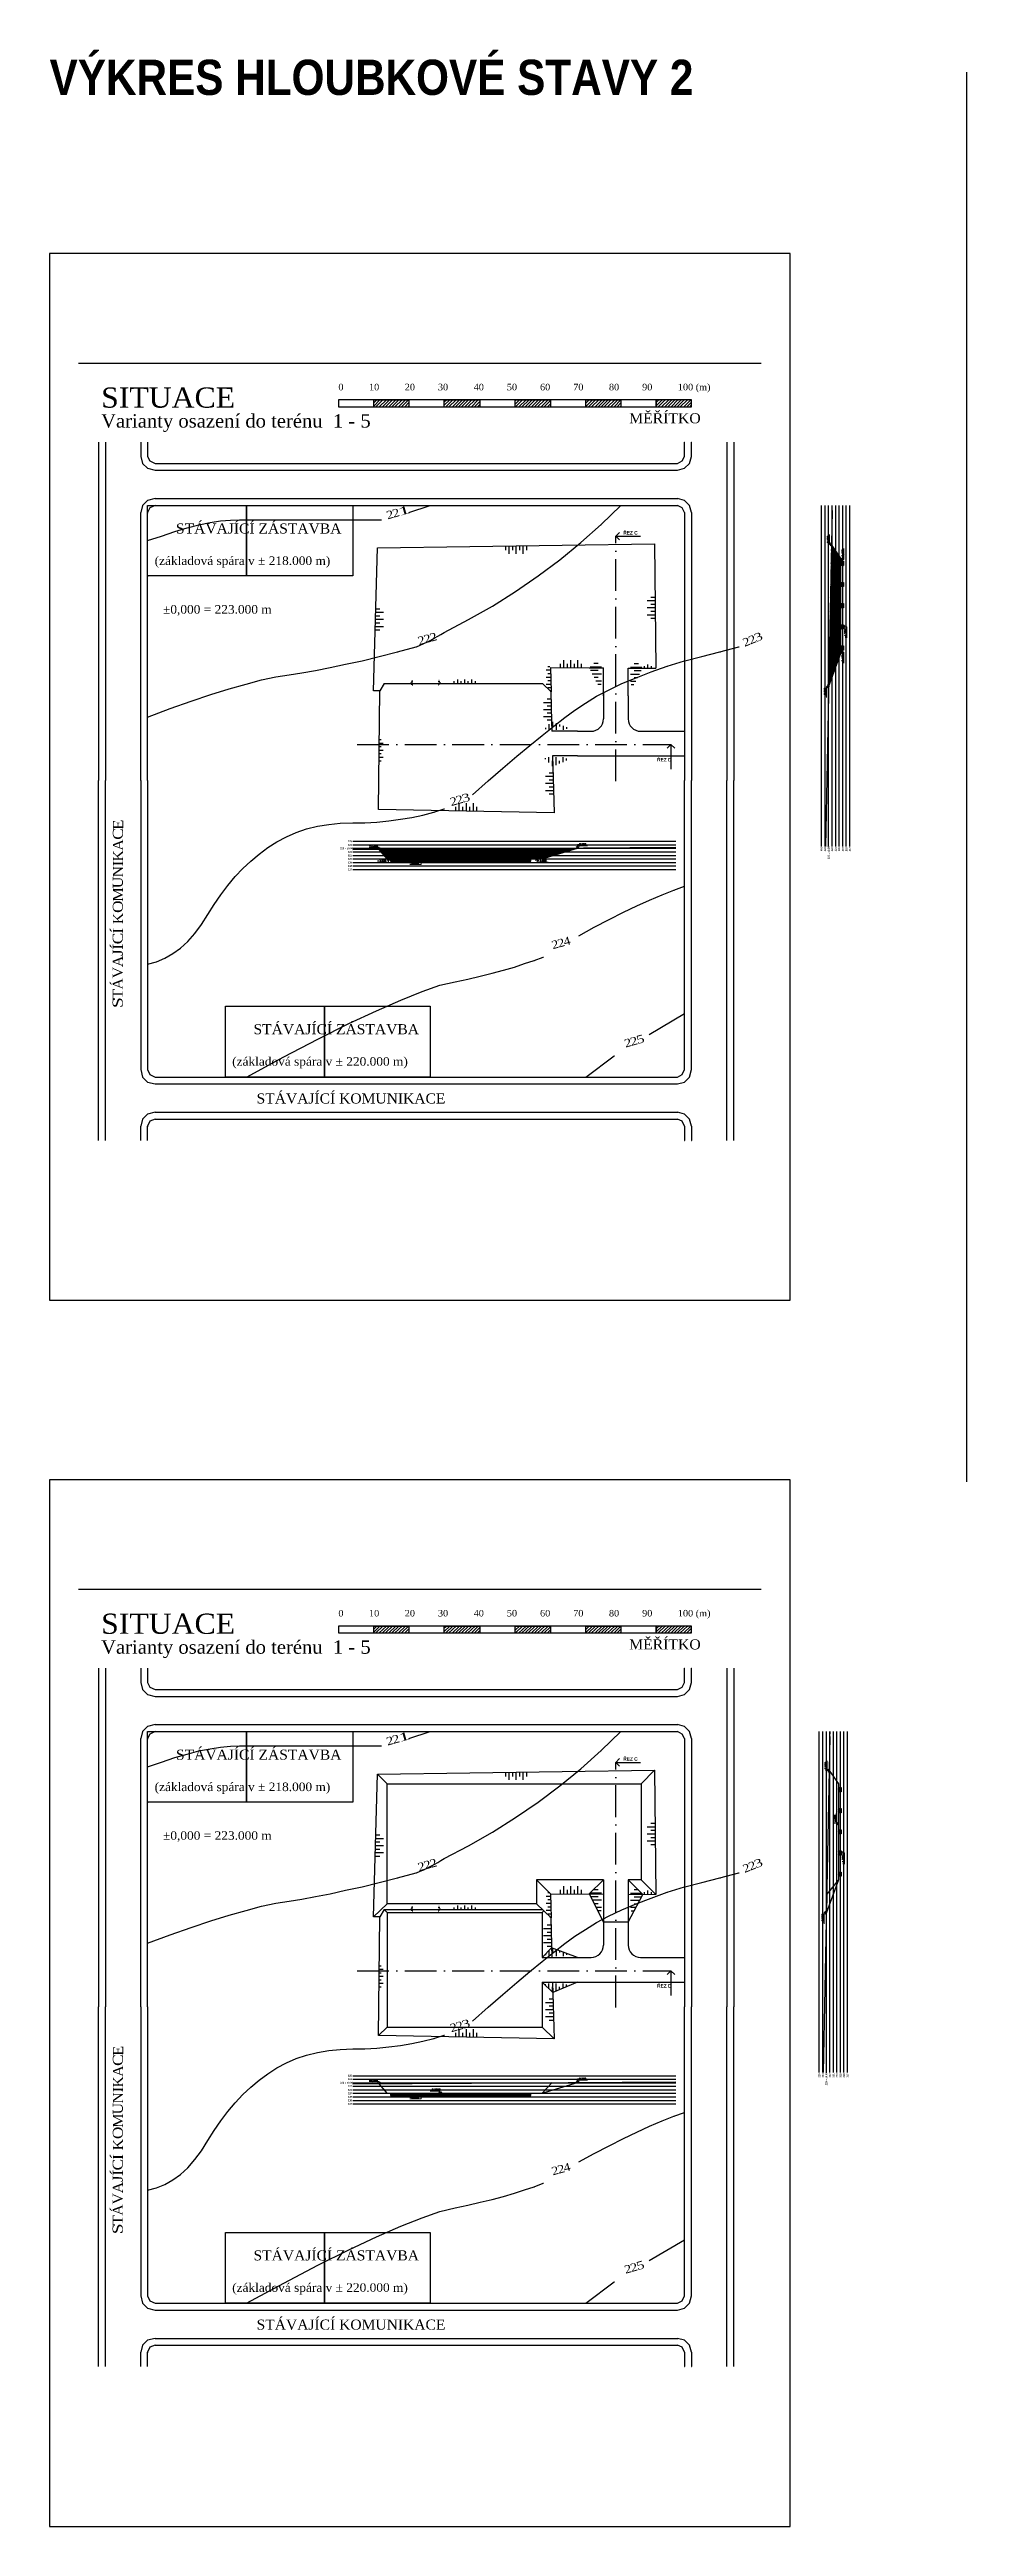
# Model space of a CAD drawing. Header units: millimetres. Extents: x -51 to 2999949, y -1641567 to 415040.
# Drawn here: x 1239949 to 1499949, y -288898 to 413883 of the extents above; entities that cross this region are included whole.
import ezdxf

# ---------------------------------------------------------------- set-up
doc = ezdxf.new("R2010")
doc.units = ezdxf.units.MM
doc.header["$LTSCALE"] = 75
doc.header["$MEASUREMENT"] = 0
doc.linetypes.add('ACAD_ISO10W100', pattern=[18, 12, -3, 0, -3])
doc.layers.get('0').update_dxf_attribs({"linetype": 'CONTINUOUS'})
for name, color, linetype in [('cesty', 161, 'CONTINUOUS'), ('DNO', 210, 'CONTINUOUS'), ('objekt A+B', 10, 'CONTINUOUS'), ('objekt C', 30, 'CONTINUOUS'), ('svahování', 80, 'CONTINUOUS'), ('TEXT hloubky ŘEZ', 255, 'CONTINUOUS'), ('ZEMINA', 7, 'CONTINUOUS'), ('ŘEZ', 10, 'ACAD_ISO10W100'), ('ŘEZ bílá', 251, 'CONTINUOUS'), ('ŘEZ červená', 10, 'CONTINUOUS'), ('šrafy', 90, 'CONTINUOUS')]:
    doc.layers.add(name, color=color, linetype=linetype)
doc.layers.add('dělící čára', color=140, linetype='CONTINUOUS', lineweight=30)
doc.layers.add('texty', color=255, linetype='CONTINUOUS', lineweight=15)
doc.styles.add('názvy výkresů', font='ariblk.ttf', dxfattribs={"width": 0.75, "height": 10000})
doc.styles.add('romans', font='romans.shx')
doc.styles.add('TIMESNEWROMAN', font='times.ttf')
doc.styles.add('ŘEZ', font='ariblk.ttf', dxfattribs={"width": 0.75, "height": 1000})
doc.styles.add('ŘEZ HLOUBKY', font='ariblk.ttf', dxfattribs={"width": 0.75, "height": 500})
pattern_1 = [(45, (-174673, 0), (-132.582521, 132.582521), [])]
pattern_2 = [(45, (-145815.42, 2336.65), (-132.582521, 132.582521), [])]
pattern_3 = [(45, (-175330.25, -347899.25), (-132.582521, 132.582521), [])]
pattern_4 = [(45, (-175330.25, 0), (-132.582521, 132.582521), [])]

msp = doc.modelspace()

# ---------------------------------------------------------------- texts
at = {"attachment_point": 7, "style": 'TIMESNEWROMAN'}
for s, insert, char_height, width in [('\\W1.04;SITUACE', (1254570.606, 312189.4902), 5726.351254, 39233.210613), ('\\W1.03;0\\~\\~\\~\\~\\~\\~\\~\\~\\~\\~10\\~\\~\\~\\~\\~\\~\\~\\~\\~\\~20\\~\\~\\~\\~\\~\\~\\~\\~\\~30\\~\\~\\~\\~\\~\\~\\~\\~\\~\\~40\\~\\~\\~\\~\\~\\~\\~\\~\\~50\\~\\~\\~\\~\\~\\~\\~\\~\\~60\\~\\~\\~\\~\\~\\~\\~\\~\\~70\\~\\~\\~\\~\\~\\~\\~\\~\\~\\~80\\~\\~\\~\\~\\~\\~\\~\\~\\~90\\~\\~\\~\\~\\~\\~\\~\\~\\~\\~100\\~(m)', (1321851.0381, 316587.4128), 1861.0337746, 104185.902222), ('\\W1.02;Varianty\\~osazení\\~do\\~terénu\\~\\~1\\~-\\~5', (1254570.606, 305373.9922), 3793.664797, 76615.213946), ('\\W1.03;MĚŘÍTKO', (1404305.5786, 307791.5676), 2863.160702, 21087.585931), ('\\W1.02;STÁVAJÍCÍ\\~ZÁSTAVBA', (1275788.6333, 276491.7802), 2863.160702, 47179.177469), ('{\\W1.03;(základová\\~spára\\~v\\~±\\~218.000\\~m)}', (1269744.7078, 266847.2223), 2433.709411, 49434.835916), ('{\\W1.03;±\\fTimes New Roman|b0|i0|c238|p18;0,000 =\\fTimes New Roman|b0|i0|c0|p18;\\~2\\fTimes New Roman|b0|i0|c238|p18;23\\fTimes New Roman|b0|i0|c0|p18;.000\\~m}', (1272120.6215, 253257.3782), 2433.7094106, 49434.835916), ('\\W1.02;STÁVAJÍCÍ\\~ZÁSTAVBA', (1297778.2266, 134421.0118), 2863.160702, 47179.177469), ('\\W1.03;(základová\\~spára\\~v\\~±\\~220.000\\~m)', (1291734.3011, 124776.4539), 2433.709411, 49434.835916), ('\\W1.02;STÁVAJÍCÍ\\~KOMUNIKACE', (1298652.6637, 114771.8668), 2863.160702, 53670.587301), ('\\W1.04;SITUACE', (1254570.606, -35709.7616), 5726.351254, 39233.210613), ('\\W1.03;0\\~\\~\\~\\~\\~\\~\\~\\~\\~\\~10\\~\\~\\~\\~\\~\\~\\~\\~\\~\\~20\\~\\~\\~\\~\\~\\~\\~\\~\\~30\\~\\~\\~\\~\\~\\~\\~\\~\\~\\~40\\~\\~\\~\\~\\~\\~\\~\\~\\~50\\~\\~\\~\\~\\~\\~\\~\\~\\~60\\~\\~\\~\\~\\~\\~\\~\\~\\~70\\~\\~\\~\\~\\~\\~\\~\\~\\~\\~80\\~\\~\\~\\~\\~\\~\\~\\~\\~90\\~\\~\\~\\~\\~\\~\\~\\~\\~\\~100\\~(m)', (1321851.0381, -31311.8391), 1861.0337746, 104185.902222), ('\\W1.02;Varianty\\~osazení\\~do\\~terénu\\~\\~1\\~-\\~5', (1254570.606, -42525.2597), 3793.664797, 76615.213946), ('\\W1.03;MĚŘÍTKO', (1404305.5786, -40107.6842), 2863.160702, 21087.585931), ('\\W1.02;STÁVAJÍCÍ\\~ZÁSTAVBA', (1275788.6333, -71407.4716), 2863.160702, 47179.177469), ('{\\W1.03;(základová\\~spára\\~v\\~±\\~218.000\\~m)}', (1269744.7078, -81052.0295), 2433.709411, 49434.835916), ('{\\W1.03;±\\fTimes New Roman|b0|i0|c238|p18;0,000 =\\fTimes New Roman|b0|i0|c0|p18;\\~2\\fTimes New Roman|b0|i0|c238|p18;23\\fTimes New Roman|b0|i0|c0|p18;.000\\~m}', (1272120.6215, -94641.8737), 2433.7094106, 49434.835916), ('\\W1.02;STÁVAJÍCÍ\\~ZÁSTAVBA', (1297778.2266, -213478.24), 2863.160702, 47179.177469), ('\\W1.03;(základová\\~spára\\~v\\~±\\~220.000\\~m)', (1291734.3011, -223122.7979), 2433.709411, 49434.835916), ('\\W1.02;STÁVAJÍCÍ\\~KOMUNIKACE', (1298652.6637, -233127.385), 2863.160702, 53670.587301)]:
    msp.add_mtext(s, dxfattribs=dict(at, insert=insert, char_height=char_height, width=width))
for s, insert, char_height, width, rotation in [('\\W1.16;2', (1335816.3587, 280555.3456), 2289.83564, 3047.345227, 15.8001952232), ('\\W1.16;2', (1337513.7188, 281044.0356), 2289.83564, 3047.345227, 15.8001952232), ('\\W1.95;1', (1339185.4395, 281532.8303), 2289.83564, 3945.505769, 15.8001952232), ('\\W1.16;2', (1344714.7218, 244883.7981), 2289.83564, 3047.345227, 15.8001952232), ('\\W1.16;2', (1346412.0426, 245372.5143), 2289.83564, 3047.345227, 15.8001952232), ('\\W1.16;2', (1348109.4419, 245835.3296), 2289.83564, 3047.345227, 15.8001952232), ('\\W1.16;2', (1437044.2278, 244393.5381), 2289.83564, 3047.345227, 21.9031869154), ('\\W1.16;2', (1438680.0123, 245059.9149), 2289.83564, 3047.345227, 21.9031869154), ('\\W1.35;3', (1440293.122, 245697.9372), 2289.83564, 3263.015794, 21.9031869154), ('\\W1.16;2', (1353844.6103, 199207.487), 2289.83564, 3047.345227, 15.8001952232), ('\\W1.16;2', (1355541.9703, 199696.177), 2289.83564, 3047.345227, 15.8001952232), ('\\W1.35;3', (1357213.7695, 200159.0839), 2289.83564, 3263.015794, 15.8001952232), ('\\W1.14;C', (1260793.7907, 189665.12), 2863.05416, 4490.011551, 89.9004113664), ('\\W1.04;A', (1260793.6992, 186578.7777), 2863.05416, 4592.758633, 89.9004113664), ('\\W1.09;E', (1260819.3777, 192519.8976), 2863.05416, 4188.811084, 89.9004113664), ('\\W1.03;K', (1260793.6992, 183518.4149), 2863.05416, 4572.933721, 89.9004113664), ('\\W1.19;I', (1260793.7907, 182078.0233), 2863.05416, 3142.167689, 89.9004113664), ('\\W1.04;U', (1260768.243, 175931.3967), 2863.05416, 4588.465591, 89.9004113664), ('\\W1.07;M', (1260768.158, 172099.4221), 2863.05416, 5402.248105, 89.9004113664), ('\\W1.02;N', (1260793.7907, 179017.6474), 2863.05416, 4557.722998, 89.9004113664), ('\\W1.13;O', (1260768.2822, 168910.3788), 2863.05416, 4720.524113, 89.9004113664), ('\\W1.03;K', (1260768.4523, 165721.3748), 2863.05416, 4572.933721, 89.9004113664), ('\\W1.19;Í', (1260768.4981, 162969.2851), 2863.05416, 3142.167689, 89.9004113664), ('\\W1.14;C', (1260742.6953, 160011.7411), 2863.05416, 4490.011551, 89.9004113664), ('\\W1.16;2', (1384346.7804, 159060.275), 2289.83564, 3047.345227, 15.8001952232), ('\\W1.13;4', (1386018.5534, 159549.0566), 2289.83564, 3009.2889, 15.8001952232), ('\\W1.19;Í', (1260742.6495, 158468.6223), 2863.05416, 3142.167689, 89.9004113664), ('\\W1.09;J', (1260742.6953, 156719.5258), 2863.05416, 3226.500007, 89.9004113664), ('\\W1.04;A', (1260742.8196, 153530.5218), 2863.05416, 4592.758633, 89.9004113664), ('\\W1.16;2', (1382649.3811, 158597.512), 2289.83564, 3047.345227, 15.8001952232), ('\\W1.04;Á', (1260717.3176, 147177.9175), 2863.05416, 4592.758633, 89.9004113664), ('\\W1.05;V', (1260742.9962, 150341.4654), 2863.05416, 4599.969062, 89.9004113664), ('\\W1.28;S', (1260717.4027, 141905.172), 2863.05416, 4219.334297, 89.9004113664), ('\\W1.12;T', (1260717.3569, 144425.8802), 2863.05416, 4225.102355, 89.9004113664), ('\\W1.16;2', (1404998.7812, 131181.331), 2289.83564, 3047.345227, 15.8001952232), ('\\W1.31;5', (1406696.1543, 131670.0341), 2289.83564, 3222.341082, 15.8001952232), ('\\W1.16;2', (1403301.4343, 130692.6409), 2289.83564, 3047.345227, 15.8001952232), ('\\W1.16;2', (1335816.3587, -67343.9063), 2289.83564, 3047.345227, 15.8001952232), ('\\W1.16;2', (1337513.7188, -66855.2162), 2289.83564, 3047.345227, 15.8001952232), ('\\W1.95;1', (1339185.4395, -66366.4215), 2289.83564, 3945.505769, 15.8001952232), ('\\W1.16;2', (1344714.7218, -103015.4537), 2289.83564, 3047.345227, 15.8001952232), ('\\W1.16;2', (1346412.0426, -102526.7375), 2289.83564, 3047.345227, 15.8001952232), ('\\W1.16;2', (1348109.4419, -102063.9222), 2289.83564, 3047.345227, 15.8001952232), ('\\W1.16;2', (1437044.2278, -103505.7138), 2289.83564, 3047.345227, 21.9031869154), ('\\W1.16;2', (1438680.0123, -102839.3369), 2289.83564, 3047.345227, 21.9031869154), ('\\W1.35;3', (1440293.122, -102201.3147), 2289.83564, 3263.015794, 21.9031869154), ('\\W1.16;2', (1353844.6103, -148691.7649), 2289.83564, 3047.345227, 15.8001952232), ('\\W1.16;2', (1355541.9703, -148203.0748), 2289.83564, 3047.345227, 15.8001952232), ('\\W1.35;3', (1357213.7695, -147740.168), 2289.83564, 3263.015794, 15.8001952232), ('\\W1.09;E', (1260819.3777, -155379.3543), 2863.05416, 4188.811084, 89.9004113664), ('\\W1.14;C', (1260793.7907, -158234.1319), 2863.05416, 4490.011551, 89.9004113664), ('\\W1.04;A', (1260793.6992, -161320.4741), 2863.05416, 4592.758633, 89.9004113664), ('\\W1.03;K', (1260793.6992, -164380.837), 2863.05416, 4572.933721, 89.9004113664), ('\\W1.02;N', (1260793.7907, -168881.6045), 2863.05416, 4557.722998, 89.9004113664), ('\\W1.19;I', (1260793.7907, -165821.2286), 2863.05416, 3142.167689, 89.9004113664), ('\\W1.13;O', (1260768.2822, -178988.873), 2863.05416, 4720.524113, 89.9004113664), ('\\W1.04;U', (1260768.243, -171967.8552), 2863.05416, 4588.465591, 89.9004113664), ('\\W1.07;M', (1260768.158, -175799.8297), 2863.05416, 5402.248105, 89.9004113664), ('\\W1.03;K', (1260768.4523, -182177.8771), 2863.05416, 4572.933721, 89.9004113664), ('\\W1.19;Í', (1260742.6495, -189430.6296), 2863.05416, 3142.167689, 89.9004113664), ('\\W1.19;Í', (1260768.4981, -184929.9667), 2863.05416, 3142.167689, 89.9004113664), ('\\W1.14;C', (1260742.6953, -187887.5108), 2863.05416, 4490.011551, 89.9004113664), ('\\W1.09;J', (1260742.6953, -191179.726), 2863.05416, 3226.500007, 89.9004113664), ('\\W1.16;2', (1382649.3811, -189301.7398), 2289.83564, 3047.345227, 15.8001952232), ('\\W1.16;2', (1384346.7804, -188838.9769), 2289.83564, 3047.345227, 15.8001952232), ('\\W1.13;4', (1386018.5534, -188350.1953), 2289.83564, 3009.2889, 15.8001952232), ('\\W1.05;V', (1260742.9962, -197557.7864), 2863.05416, 4599.969062, 89.9004113664), ('\\W1.04;A', (1260742.8196, -194368.7301), 2863.05416, 4592.758633, 89.9004113664), ('\\W1.04;Á', (1260717.3176, -200721.3343), 2863.05416, 4592.758633, 89.9004113664), ('\\W1.28;S', (1260717.4027, -205994.0799), 2863.05416, 4219.334297, 89.9004113664), ('\\W1.12;T', (1260717.3569, -203473.3717), 2863.05416, 4225.102355, 89.9004113664), ('\\W1.16;2', (1403301.4343, -217206.6109), 2289.83564, 3047.345227, 15.8001952232), ('\\W1.16;2', (1404998.7812, -216717.9209), 2289.83564, 3047.345227, 15.8001952232), ('\\W1.31;5', (1406696.1543, -216229.2178), 2289.83564, 3222.341082, 15.8001952232)]:
    msp.add_mtext(s, dxfattribs=dict(at, insert=insert, char_height=char_height, width=width, rotation=rotation))
at = {"layer": 'TEXT hloubky ŘEZ', "char_height": 500, "attachment_point": 1, "style": 'ŘEZ HLOUBKY'}
for s, width, heights, insert in [('223 = ±0.00', 3549.990573, [1316.3218], (1322337.5089, 187489.6808)), ('225', 1674.686176, [0], (1324562.687, 189489.6808)), ('224', 1674.686176, [0], (1324562.687, 188489.6808)), ('222', 1674.686176, [0], (1324562.687, 186489.6808)), ('221', 1674.686176, [0], (1324562.687, 185489.6808)), ('220', 1674.686176, [0], (1324562.687, 184489.6808)), ('219', 1674.686176, [0], (1324562.687, 183489.6808)), ('218', 1674.686176, [0], (1324562.687, 182489.6808)), ('217', 1674.686176, [0], (1324562.687, 181489.6808)), ('225', 1674.686176, [0], (1324562.687, -160746.2163)), ('223 = ±0.00', 3549.990573, [1316.3218], (1322337.5089, -162746.2163)), ('224', 1674.686176, [0], (1324562.687, -161746.2163)), ('222', 1674.686176, [0], (1324562.687, -163746.2163)), ('221', 1674.686176, [0], (1324562.687, -164746.2163)), ('220', 1674.686176, [0], (1324562.687, -165746.2163)), ('219', 1674.686176, [0], (1324562.687, -166746.2163)), ('218', 1674.686176, [0], (1324562.687, -167746.2163)), ('217', 1674.686176, [0], (1324562.687, -168746.2163))]:
    msp.add_mtext_dynamic_manual_height_columns(s, width=width, gutter_width=2500, heights=heights, dxfattribs=dict(at, insert=insert))
at = {"layer": 'TEXT hloubky ŘEZ', "char_height": 500, "attachment_point": 1, "rotation": 90, "style": 'ŘEZ HLOUBKY'}
for s, width, heights, insert in [('225', 1674.686176, [0], (1458631.1279, 186408.7405)), ('224', 1674.686176, [0], (1459631.1279, 186408.7405)), ('223 = ±0.00', 3549.990573, [1316.3218], (1460631.1279, 184183.5624)), ('222', 1674.686176, [0], (1461631.1279, 186408.7405)), ('221', 1674.686176, [0], (1462631.1279, 186408.7405)), ('220', 1674.686176, [0], (1463631.1279, 186408.7405)), ('219', 1674.686176, [0], (1464631.1279, 186408.7405)), ('218', 1674.686176, [0], (1465631.1279, 186408.7405)), ('217', 1674.686176, [0], (1466631.1279, 186408.7405)), ('225', 1674.686176, [0], (1457973.8827, -161490.5114)), ('224', 1674.686176, [0], (1458973.8827, -161490.5114)), ('223 = ±0.00', 3549.990573, [1316.3218], (1459973.8827, -163715.6895)), ('222', 1674.686176, [0], (1460973.8827, -161490.5114)), ('221', 1674.686176, [0], (1461973.8827, -161490.5114)), ('220', 1674.686176, [0], (1462973.8827, -161490.5114)), ('219', 1674.686176, [0], (1463973.8827, -161490.5114)), ('218', 1674.686176, [0], (1464973.8827, -161490.5114)), ('217', 1674.686176, [0], (1465973.8827, -161490.5114))]:
    msp.add_mtext_dynamic_manual_height_columns(s, width=width, gutter_width=2500, heights=heights, dxfattribs=dict(at, insert=insert))
at = {"layer": 'texty', "ltscale": 20, "extrusion": (3.39308e-16, 1.93959e-16, -1), "style": 'romans', "text_generation_flag": 2}
for s, p in [('-0,800', (-1460936.3775, 273320.2587)), ('-3,400', (-1465084.1279, 269450.6483)), ('-4,200', (-1465884.1279, 246840.9013)), ('-3,400', (-1465084.1279, 239690.3468)), ('+0,000', (-1460129.7117, 230214.5599)), ('-0,800', (-1460279.1323, -74578.9932)), ('-3,400', (-1462872.4666, -89581.8552)), ('-4,200', (-1465226.8827, -101058.3505)), ('+0,000', (-1459472.4666, -117684.692))]:
    msp.add_text(s, height=514.89696, rotation=270, dxfattribs=at).set_placement(p)
at = {"layer": 'texty', "ltscale": 20, "extrusion": (1.93959e-16, -3.39308e-16, -1), "style": 'romans', "text_generation_flag": 2}
for s, p in [('-0,300', (-1330450.9331, 187683.1407)), ('-3,000', (-1332841.7576, 183436.6808)), ('-3,600', (-1342056.5321, 182836.6808)), ('-3,000', (-1378322.4368, 183436.6808)), ('-0,900', (-1389539.8098, 188085.4724)), ('-0,900', (-1389539.8098, -162150.4247)), ('-0,300', (-1330450.9331, -162552.7564)), ('-3,600', (-1342056.5321, -167399.2163)), ('-0,3000', (-1347776.925, -165244.8002))]:
    msp.add_text(s, height=514.89696, dxfattribs=at).set_placement(p)
at = {"layer": 'ZEMINA', "insert": (1239948.9938, 411001.2066), "char_height": 10000, "attachment_point": 1, "style": 'názvy výkresů'}
msp.add_mtext_dynamic_manual_height_columns('VÝKRES HLOUBKOVÉ STAVY 2', width=183031.750957, gutter_width=50000, heights=[0], dxfattribs=at)
at = {"layer": 'ŘEZ', "char_height": 1000, "attachment_point": 1, "style": 'ŘEZ'}
for s, insert in [('ŘEZ C', (1402638.2154, 277266.7396)), ('ŘEZ D', (1412228.032, 212880.629)), ('ŘEZ C', (1402638.2154, -70632.5122)), ('ŘEZ D', (1412228.032, -135018.6228))]:
    msp.add_mtext_dynamic_manual_height_columns(s, width=8587.751714, gutter_width=5000, heights=[0], dxfattribs=dict(at, insert=insert))

# ---------------------------------------------------------------- blocks, each defined once
blk = doc.blocks.new('*U42')
at = {"layer": 'DNO'}
for p, q in [((-400, 600), (400, 600)), ((400, 600), (400, -600)), ((400, -600), (-400, -600))]:
    blk.add_line(p, q, dxfattribs=at)
blk = doc.blocks.new('*U43')
at = {"layer": 'DNO', "color": 0, "linetype": 'ByBlock', "lineweight": -2, "transparency": 16777216}
for p in [(0, 0), (0, -6000), (0, -12000), (0, -18000), (0, -24000)]:
    blk.add_blockref('*U42', p, dxfattribs=at)
blk = doc.blocks.new('*U44')
at = {"layer": 'DNO'}
for p, q in [((-400, 600), (400, 600)), ((400, 600), (400, -600)), ((400, -600), (-400, -600))]:
    blk.add_line(p, q, dxfattribs=at)
blk = doc.blocks.new('*U45')
at = {"layer": 'DNO', "color": 0, "linetype": 'ByBlock', "lineweight": -2, "transparency": 16777216}
for p in [(0, 0), (0, -6000), (0, -12000), (0, -18000), (0, -24000)]:
    blk.add_blockref('*U44', p, dxfattribs=at)

# ---------------------------------------------------------------- hatches: boundary and pattern name
at = {"layer": 'šrafy'}
h = msp.add_hatch(dxfattribs=at)
h.set_pattern_fill('ANSI31', color=256, scale=1500)
h.set_pattern_definition(pattern_1)
h.paths.add_polyline_path([(1461881.1279, 269684.2977), (1461612.386, 269684.2977), (1461592.3624, 268684.2977), (1461881.1279, 268684.2977)], flags=0)
h.paths.add_polyline_path([(1461687.7936, 273450.2288), (1461087.7671, 243484.2977), (1461881.1279, 243484.2977)])
h = msp.add_hatch(dxfattribs=at)
h.set_pattern_fill('ANSI31', color=256, scale=1500)
h.set_pattern_definition(pattern_1)
h.paths.add_polyline_path([(1461881.1279, 268684.2977), (1461592.3624, 268684.2977), (1461568.3341, 267484.2977), (1461881.1279, 267484.2977)], flags=17)
h.paths.add_polyline_path([(1461881.1279, 269684.2977), (1461612.386, 269684.2977), (1461592.3624, 268684.2977), (1461881.1279, 268684.2977)], flags=16)
h = msp.add_hatch(dxfattribs=at)
h.set_pattern_fill('ANSI31', color=256, scale=1500)
h.set_pattern_definition(pattern_1)
h.paths.add_polyline_path([(1461881.1279, 269684.2977), (1461612.386, 269684.2977), (1461592.3624, 268684.2977), (1461881.1279, 268684.2977)], flags=16)
h.paths.add_polyline_path([(1461881.1279, 273169.4769), (1461687.7936, 273450.2288), (1461612.386, 269684.2977), (1461881.1279, 269684.2977)], flags=17)
h = msp.add_hatch(dxfattribs=at)
h.set_pattern_fill('ANSI31', color=256, scale=1500)
h.set_pattern_definition(pattern_1)
h.paths.add_polyline_path([(1461881.1279, 269684.2977), (1461612.386, 269684.2977), (1461592.3624, 268684.2977), (1461881.1279, 268684.2977)], flags=16)
h.paths.add_polyline_path([(1462881.1279, 271717.3189), (1461881.1279, 273169.4769), (1461881.1279, 269684.2977), (1462881.1279, 269684.2977)])
h = msp.add_hatch(dxfattribs=at)
h.set_pattern_fill('ANSI31', color=256, scale=1500)
h.set_pattern_definition(pattern_1)
h.paths.add_polyline_path([(1461881.1279, 269684.2977), (1461612.386, 269684.2977), (1461592.3624, 268684.2977), (1461881.1279, 268684.2977)], flags=16)
h.paths.add_polyline_path([(1462881.1279, 269684.2977), (1461881.1279, 269684.2977), (1461881.1279, 268684.2977), (1462881.1279, 268684.2977)])
h = msp.add_hatch(dxfattribs=at)
h.set_pattern_fill('ANSI31', color=256, scale=1500)
h.set_pattern_definition(pattern_1)
h.paths.add_polyline_path([(1462881.1279, 268684.2977), (1461881.1279, 268684.2977), (1461881.1279, 267484.2977), (1462881.1279, 267484.2977)])
h.paths.add_polyline_path([(1461881.1279, 269684.2977), (1461612.386, 269684.2977), (1461592.3624, 268684.2977), (1461881.1279, 268684.2977)], flags=16)
h = msp.add_hatch(dxfattribs=at)
h.set_pattern_fill('ANSI31', color=256, scale=1500)
h.set_pattern_definition(pattern_1)
h.paths.add_polyline_path([(1462881.1279, 267484.2977), (1461881.1279, 267484.2977), (1461881.1279, 243484.2977), (1462881.1279, 243484.2977)])
h = msp.add_hatch(dxfattribs=at)
h.set_pattern_fill('ANSI31', color=256, scale=1500)
h.set_pattern_definition(pattern_1)
h.paths.add_polyline_path([(1463881.1279, 270265.1609), (1462881.1279, 271717.3189), (1462881.1279, 269684.2977), (1463881.1279, 269684.2977)])
h = msp.add_hatch(dxfattribs=at)
h.set_pattern_fill('ANSI31', color=256, scale=1500)
h.set_pattern_definition(pattern_1)
h.paths.add_polyline_path([(1463881.1279, 269684.2977), (1462881.1279, 269684.2977), (1462881.1279, 268684.2977), (1463881.1279, 268684.2977)])
h = msp.add_hatch(dxfattribs=at)
h.set_pattern_fill('ANSI31', color=256, scale=1500)
h.set_pattern_definition(pattern_1)
h.paths.add_polyline_path([(1463881.1279, 268684.2977), (1462881.1279, 268684.2977), (1462881.1279, 267484.2977), (1463881.1279, 267484.2977)])
h = msp.add_hatch(dxfattribs=at)
h.set_pattern_fill('ANSI31', color=256, scale=1500)
h.set_pattern_definition(pattern_1)
h.paths.add_polyline_path([(1463881.1279, 267484.2977), (1462881.1279, 267484.2977), (1462881.1279, 243484.2977), (1463881.1279, 243484.2977)])
h = msp.add_hatch(dxfattribs=at)
h.set_pattern_fill('ANSI31', color=256, scale=1500)
h.set_pattern_definition(pattern_1)
h.paths.add_polyline_path([(1463881.1279, 270265.1609), (1463881.1279, 269684.2977), (1464281.1279, 269684.2977)])
h = msp.add_hatch(dxfattribs=at)
h.set_pattern_fill('ANSI31', color=256, scale=1500)
h.set_pattern_definition(pattern_1)
h.paths.add_polyline_path([(1464281.1279, 269684.2977), (1463881.1279, 269684.2977), (1463881.1279, 268684.2977), (1464281.1279, 268684.2977)])
h = msp.add_hatch(dxfattribs=at)
h.set_pattern_fill('ANSI31', color=256, scale=1500)
h.set_pattern_definition(pattern_1)
h.paths.add_polyline_path([(1464281.1279, 268684.2977), (1463881.1279, 268684.2977), (1463881.1279, 267484.2977), (1464281.1279, 267484.2977)])
h = msp.add_hatch(dxfattribs=at)
h.set_pattern_fill('ANSI31', color=256, scale=1500)
h.set_pattern_definition(pattern_1)
h.paths.add_polyline_path([(1464281.1279, 267484.2977), (1463881.1279, 267484.2977), (1463881.1279, 243484.2977), (1464281.1279, 243484.2977), (1464281.1279, 244684.2977)])
h = msp.add_hatch(dxfattribs=at)
h.set_pattern_fill('ANSI31', color=256, scale=1500)
h.set_pattern_definition(pattern_1)
h.paths.add_polyline_path([(1464881.1279, 268684.2977), (1464281.1279, 268684.2977), (1464281.1279, 267484.2977), (1464881.1279, 267484.2977)])
h = msp.add_hatch(dxfattribs=at)
h.set_pattern_fill('ANSI31', color=256, scale=1500)
h.set_pattern_definition(pattern_1)
h.paths.add_polyline_path([(1465081.1279, 268684.2977), (1464881.1279, 268684.2977), (1464881.1279, 267484.2977), (1465081.1279, 267484.2977)])
h = msp.add_hatch(dxfattribs=at)
h.set_pattern_fill('ANSI31', color=256, scale=1500)
h.set_pattern_definition(pattern_1)
h.paths.add_polyline_path([(1464881.1279, 262684.2977), (1464281.1279, 262684.2977), (1464281.1279, 261484.2977), (1464881.1279, 261484.2977)])
h = msp.add_hatch(dxfattribs=at)
h.set_pattern_fill('ANSI31', color=256, scale=1500)
h.set_pattern_definition(pattern_1)
h.paths.add_polyline_path([(1465081.1279, 262684.2977), (1464881.1279, 262684.2977), (1464881.1279, 261484.2977), (1465081.1279, 261484.2977)])
h = msp.add_hatch(dxfattribs=at)
h.set_pattern_fill('ANSI31', color=256, scale=1500)
h.set_pattern_definition(pattern_1)
h.paths.add_polyline_path([(1464881.1279, 256684.2977), (1464281.1279, 256684.2977), (1464281.1279, 255484.2977), (1464881.1279, 255484.2977)])
h = msp.add_hatch(dxfattribs=at)
h.set_pattern_fill('ANSI31', color=256, scale=1500)
h.set_pattern_definition(pattern_1)
h.paths.add_polyline_path([(1465081.1279, 256684.2977), (1464881.1279, 256684.2977), (1464881.1279, 255484.2977), (1465081.1279, 255484.2977)])
h = msp.add_hatch(dxfattribs=at)
h.set_pattern_fill('ANSI31', color=256, scale=1500)
h.set_pattern_definition(pattern_1)
h.paths.add_polyline_path([(1464881.1279, 250684.2977), (1464281.1279, 250684.2977), (1464281.1279, 249484.2977), (1464881.1279, 249484.2977)])
h = msp.add_hatch(dxfattribs=at)
h.set_pattern_fill('ANSI31', color=256, scale=1500)
h.set_pattern_definition(pattern_1)
h.paths.add_polyline_path([(1465081.1279, 250684.2977), (1464881.1279, 250684.2977), (1464881.1279, 249484.2977), (1465081.1279, 249484.2977)])
h = msp.add_hatch(dxfattribs=at)
h.set_pattern_fill('ANSI31', color=256, scale=1500)
h.set_pattern_definition(pattern_1)
h.paths.add_polyline_path([(1461881.1279, 242484.2977), (1461067.7434, 242484.2977), (1460986.6015, 238431.9892), (1461881.1279, 239532.2678)])
h = msp.add_hatch(dxfattribs=at)
h.set_pattern_fill('ANSI31', color=256, scale=1500)
h.set_pattern_definition(pattern_1)
h.paths.add_polyline_path([(1461881.1279, 239532.2678), (1460986.6015, 238431.9892), (1461881.1279, 238431.9892)], flags=17)
h = msp.add_hatch(dxfattribs=at)
h.set_pattern_fill('ANSI31', color=256, scale=1500)
h.set_pattern_definition(pattern_1)
h.paths.add_polyline_path([(1461881.1279, 243484.2977), (1461087.7671, 243484.2977), (1461067.7434, 242484.2977), (1461881.1279, 242484.2977)])
h = msp.add_hatch(dxfattribs=at)
h.set_pattern_fill('ANSI31', color=256, scale=1500)
h.set_pattern_definition(pattern_1)
h.paths.add_polyline_path([(1462881.1279, 243484.2977), (1461881.1279, 243484.2977), (1461881.1279, 242484.2977), (1462881.1279, 242484.2977)])
h = msp.add_hatch(dxfattribs=at)
h.set_pattern_fill('ANSI31', color=256, scale=1500)
h.set_pattern_definition(pattern_1)
h.paths.add_polyline_path([(1462881.1279, 242484.2977), (1461881.1279, 242484.2977), (1461881.1279, 239532.2678), (1462881.1279, 240762.2802)])
h = msp.add_hatch(dxfattribs=at)
h.set_pattern_fill('ANSI31', color=256, scale=1500)
h.set_pattern_definition(pattern_1)
h.paths.add_polyline_path([(1462881.1279, 240762.2802), (1461881.1279, 239532.2678), (1461881.1279, 238431.9892), (1462802.7811, 238431.9892), (1462881.1279, 238646.7462)])
h = msp.add_hatch(dxfattribs=at)
h.set_pattern_fill('ANSI31', color=256, scale=1500)
h.set_pattern_definition(pattern_1)
h.paths.add_polyline_path([(1463881.1279, 243484.2977), (1462881.1279, 243484.2977), (1462881.1279, 242484.2977), (1463881.1279, 242484.2977)])
h = msp.add_hatch(dxfattribs=at)
h.set_pattern_fill('ANSI31', color=256, scale=1500)
h.set_pattern_definition(pattern_1)
h.paths.add_polyline_path([(1463881.1279, 241992.2927), (1463881.1279, 242484.2977), (1462881.1279, 242484.2977), (1462881.1279, 240762.2802)])
h = msp.add_hatch(dxfattribs=at)
h.set_pattern_fill('ANSI31', color=256, scale=1500)
h.set_pattern_definition(pattern_1)
h.paths.add_polyline_path([(1463881.1279, 241387.8544), (1463881.1279, 241992.2927), (1462881.1279, 240762.2802), (1462881.1279, 238646.7462)])
h = msp.add_hatch(dxfattribs=at)
h.set_pattern_fill('ANSI31', color=256, scale=1500)
h.set_pattern_definition(pattern_1)
h.paths.add_polyline_path([(1464281.1279, 243484.2977), (1463881.1279, 243484.2977), (1463881.1279, 242484.2977), (1464281.1279, 242484.2977)])
h = msp.add_hatch(dxfattribs=at)
h.set_pattern_fill('ANSI31', color=256, scale=1500)
h.set_pattern_definition(pattern_1)
h.paths.add_polyline_path([(1464281.1279, 242484.2977), (1463881.1279, 242484.2977), (1463881.1279, 241992.2927)])
h = msp.add_hatch(dxfattribs=at)
h.set_pattern_fill('ANSI31', color=256, scale=1500)
h.set_pattern_definition(pattern_1)
h.paths.add_polyline_path([(1464881.1279, 244684.2977), (1464281.1279, 244684.2977), (1464281.1279, 243484.2977), (1464881.1279, 243484.2977)])
h = msp.add_hatch(dxfattribs=at)
h.set_pattern_fill('ANSI31', color=256, scale=1500)
h.set_pattern_definition(pattern_1)
h.paths.add_polyline_path([(1465081.1279, 244684.2977), (1464881.1279, 244684.2977), (1464881.1279, 243484.2977), (1465081.1279, 243484.2977)])
h = msp.add_hatch(dxfattribs=at)
h.set_pattern_fill('ANSI31', color=256, scale=1500)
h.set_pattern_definition(pattern_1)
h.paths.add_polyline_path([(1461881.1279, 238431.9892), (1460986.6015, 238431.9892), (1460881.1279, 233164.5299), (1461881.1279, 235905.6381)])
h = msp.add_hatch(dxfattribs=at)
h.set_pattern_fill('ANSI31', color=256, scale=1500)
h.set_pattern_definition(pattern_1)
h.paths.add_polyline_path([(1462802.7811, 238431.9892), (1461881.1279, 238431.9892), (1461881.1279, 235905.6381)])
h = msp.add_hatch(dxfattribs=at)
h.set_pattern_fill('ANSI31', color=256, scale=1500)
h.set_pattern_definition(pattern_2)
h.paths.add_polyline_path([(1335669.7798, 186947.9474), (1333400.9031, 186931.7245), (1333984.1633, 186239.6808), (1335669.7798, 186239.6808)])
h = msp.add_hatch(dxfattribs=at)
h.set_pattern_fill('ANSI31', color=256, scale=1500)
h.set_pattern_definition(pattern_2)
h.paths.add_polyline_path([(1335669.7798, 186239.6808), (1333984.1633, 186239.6808), (1334826.9716, 185239.6808), (1335669.7798, 185239.6808)])
h = msp.add_hatch(dxfattribs=at)
h.set_pattern_fill('ANSI31', color=256, scale=1500)
h.set_pattern_definition(pattern_2)
h.paths.add_polyline_path([(1335669.7798, 185239.6808), (1334826.9716, 185239.6808), (1335669.7798, 184239.6808)])
h = msp.add_hatch(dxfattribs=at)
h.set_pattern_fill('ANSI31', color=256, scale=1500)
h.set_pattern_definition(pattern_2)
h.paths.add_polyline_path([(1336669.7798, 186955.0976), (1335669.7798, 186947.9474), (1335669.7798, 186239.6808), (1336669.7798, 186239.6808)])
h = msp.add_hatch(dxfattribs=at)
h.set_pattern_fill('ANSI31', color=256, scale=1500)
h.set_pattern_definition(pattern_2)
h.paths.add_polyline_path([(1336669.7798, 186239.6808), (1335669.7798, 186239.6808), (1335669.7798, 185239.6808), (1336669.7798, 185239.6808)])
h = msp.add_hatch(dxfattribs=at)
h.set_pattern_fill('ANSI31', color=256, scale=1500)
h.set_pattern_definition(pattern_2)
h.paths.add_polyline_path([(1336669.7798, 185239.6808), (1335669.7798, 185239.6808), (1335669.7798, 184239.6808), (1336669.7798, 184239.6808)])
h = msp.add_hatch(dxfattribs=at)
h.set_pattern_fill('ANSI31', color=256, scale=1500)
h.set_pattern_definition(pattern_2)
h.paths.add_polyline_path([(1376470.7233, 187239.6808), (1336669.7798, 186955.0976), (1336669.7798, 186239.6808), (1376470.7233, 186239.6808)])
h = msp.add_hatch(dxfattribs=at)
h.set_pattern_fill('ANSI31', color=256, scale=1500)
h.set_pattern_definition(pattern_2)
h.paths.add_polyline_path([(1376470.7233, 186239.6808), (1336669.7798, 186239.6808), (1336669.7798, 185239.6808), (1376470.7233, 185239.6808)])
h = msp.add_hatch(dxfattribs=at)
h.set_pattern_fill('ANSI31', color=256, scale=1500)
h.set_pattern_definition(pattern_2)
h.paths.add_polyline_path([(1376470.7233, 185239.6808), (1336669.7798, 185239.6808), (1336669.7798, 184239.6808), (1376470.7233, 184239.6808)])
h = msp.add_hatch(dxfattribs=at)
h.set_pattern_fill('ANSI31', color=256, scale=1500)
h.set_pattern_definition(pattern_2)
h.paths.add_polyline_path([(1376470.7233, 184239.6808), (1336669.7798, 184239.6808), (1336669.7798, 183639.6808), (1376470.7233, 183639.6808)])
h = msp.add_hatch(dxfattribs=at)
h.set_pattern_fill('ANSI31', color=256, scale=1500)
h.set_pattern_definition(pattern_2)
h.paths.add_polyline_path([(1378669.7798, 187239.6808), (1376470.7233, 187239.6808), (1376470.7233, 186239.6808), (1378669.7798, 186239.6808)])
h = msp.add_hatch(dxfattribs=at)
h.set_pattern_fill('ANSI31', color=256, scale=1500)
h.set_pattern_definition(pattern_2)
h.paths.add_polyline_path([(1378669.7798, 186239.6808), (1376470.7233, 186239.6808), (1376470.7233, 185239.6808), (1378669.7798, 185239.6808)])
h = msp.add_hatch(dxfattribs=at)
h.set_pattern_fill('ANSI31', color=256, scale=1500)
h.set_pattern_definition(pattern_2)
h.paths.add_polyline_path([(1378669.7798, 185239.6808), (1376470.7233, 185239.6808), (1376470.7233, 184239.6808), (1378669.7798, 184239.6808)])
h = msp.add_hatch(dxfattribs=at)
h.set_pattern_fill('ANSI31', color=256, scale=1500)
h.set_pattern_definition(pattern_2)
h.paths.add_polyline_path([(1379669.7798, 187239.6808), (1378669.7798, 187239.6808), (1378669.7798, 186239.6808), (1379669.7798, 186239.6808)])
h = msp.add_hatch(dxfattribs=at)
h.set_pattern_fill('ANSI31', color=256, scale=1500)
h.set_pattern_definition(pattern_2)
h.paths.add_polyline_path([(1379669.7798, 186239.6808), (1378669.7798, 186239.6808), (1378669.7798, 185239.6808), (1379669.7798, 185239.6808)])
h = msp.add_hatch(dxfattribs=at)
h.set_pattern_fill('ANSI31', color=256, scale=1500)
h.set_pattern_definition(pattern_2)
h.paths.add_polyline_path([(1379669.7798, 185239.6808), (1378669.7798, 185239.6808), (1378669.7798, 184239.6808), (1379669.7798, 184239.6808)])
h = msp.add_hatch(dxfattribs=at)
h.set_pattern_fill('ANSI31', color=256, scale=1500)
h.set_pattern_definition(pattern_2)
h.paths.add_polyline_path([(1382461.2752, 187239.6808), (1379669.7798, 187239.6808), (1379669.7798, 186239.6808), (1381530.7767, 186239.6808)])
h = msp.add_hatch(dxfattribs=at)
h.set_pattern_fill('ANSI31', color=256, scale=1500)
h.set_pattern_definition(pattern_2)
h.paths.add_polyline_path([(1381530.7767, 186239.6808), (1379669.7798, 186239.6808), (1379669.7798, 185239.6808), (1380600.2783, 185239.6808)])
h = msp.add_hatch(dxfattribs=at)
h.set_pattern_fill('ANSI31', color=256, scale=1500)
h.set_pattern_definition(pattern_2)
h.paths.add_polyline_path([(1380600.2783, 185239.6808), (1379669.7798, 185239.6808), (1379669.7798, 184239.6808)], flags=17)
h = msp.add_hatch(dxfattribs=at)
h.set_pattern_fill('ANSI31', color=256, scale=1500)
h.set_pattern_definition(pattern_2)
h.paths.add_polyline_path([(1382501.3986, 185115.89), (1382501.3986, 185239.6808), (1380600.2783, 185239.6808), (1379669.7798, 184239.6808)])
h = msp.add_hatch(dxfattribs=at)
h.set_pattern_fill('ANSI31', color=256, scale=1500)
h.set_pattern_definition(pattern_2)
h.paths.add_polyline_path([(1382501.3986, 186239.6808), (1381530.7767, 186239.6808), (1380600.2783, 185239.6808), (1382501.3986, 185239.6808)])
h = msp.add_hatch(dxfattribs=at)
h.set_pattern_fill('ANSI31', color=256, scale=1500)
h.set_pattern_definition(pattern_2)
h.paths.add_polyline_path([(1382501.3986, 187239.6808), (1382461.2752, 187239.6808), (1381530.7767, 186239.6808), (1382501.3986, 186239.6808)])
h = msp.add_hatch(dxfattribs=at)
h.set_pattern_fill('ANSI31', color=256, scale=1500)
h.set_pattern_definition(pattern_2)
h.paths.add_polyline_path([(1389669.7798, 187334.0562), (1382501.3986, 187282.8011), (1382501.3986, 187239.6808), (1389364.7896, 187239.6808)])
h = msp.add_hatch(dxfattribs=at)
h.set_pattern_fill('ANSI31', color=256, scale=1500)
h.set_pattern_definition(pattern_2)
h.paths.add_polyline_path([(1389364.7896, 187239.6808), (1382501.3986, 187239.6808), (1382501.3986, 186239.6808), (1386133.1197, 186239.6808)])
h = msp.add_hatch(dxfattribs=at)
h.set_pattern_fill('ANSI31', color=256, scale=1500)
h.set_pattern_definition(pattern_2)
h.paths.add_polyline_path([(1386133.1197, 186239.6808), (1382501.3986, 186239.6808), (1382501.3986, 185239.6808), (1382901.4498, 185239.6808)])
h = msp.add_hatch(dxfattribs=at)
h.set_pattern_fill('ANSI31', color=256, scale=1500)
h.set_pattern_definition(pattern_3)
h.paths.add_polyline_path([(1463623.8827, -79214.9542), (1463623.8827, -80414.9542), (1464223.8827, -80414.9542), (1464223.8827, -79214.9542)])
h = msp.add_hatch(dxfattribs=at)
h.set_pattern_fill('ANSI31', color=256, scale=1500)
h.set_pattern_definition(pattern_3)
h.paths.add_polyline_path([(1463623.8827, -79214.9542), (1463623.8827, -80414.9542), (1464223.8827, -80414.9542), (1464223.8827, -79214.9542)])
h = msp.add_hatch(dxfattribs=at)
h.set_pattern_fill('ANSI31', color=256, scale=1500)
h.set_pattern_definition(pattern_3)
h.paths.add_polyline_path([(1464223.8827, -79214.9542), (1463623.8827, -79214.9542), (1463623.8827, -80414.9542), (1464223.8827, -80414.9542)])
h = msp.add_hatch(dxfattribs=at)
h.set_pattern_fill('ANSI31', color=256, scale=1500)
h.set_pattern_definition(pattern_3)
h.paths.add_polyline_path([(1464423.8827, -79214.9542), (1464223.8827, -79214.9542), (1464223.8827, -80414.9542), (1464423.8827, -80414.9542)])
h = msp.add_hatch(dxfattribs=at)
h.set_pattern_fill('ANSI31', color=256, scale=1500)
h.set_pattern_definition(pattern_3)
h.paths.add_polyline_path([(1464423.8827, -79214.9542), (1464223.8827, -79214.9542), (1464223.8827, -80414.9542), (1464423.8827, -80414.9542)])
h = msp.add_hatch(dxfattribs=at)
h.set_pattern_fill('ANSI31', color=256, scale=1500)
h.set_pattern_definition(pattern_3)
h.paths.add_polyline_path([(1464423.8827, -79214.9542), (1464223.8827, -79214.9542), (1464223.8827, -80414.9542), (1464423.8827, -80414.9542)])
h = msp.add_hatch(dxfattribs=at)
h.set_pattern_fill('ANSI31', color=256, scale=1500)
h.set_pattern_definition(pattern_3)
h.paths.add_polyline_path([(1464423.8827, -79214.9542), (1464223.8827, -79214.9542), (1464223.8827, -80414.9542), (1464423.8827, -80414.9542)])
h = msp.add_hatch(dxfattribs=at)
h.set_pattern_fill('ANSI31', color=256, scale=1500)
h.set_pattern_definition(pattern_3)
h.paths.add_polyline_path([(1464223.8827, -85214.9542), (1463623.8827, -85214.9542), (1463623.8827, -86414.9542), (1464223.8827, -86414.9542)])
h = msp.add_hatch(dxfattribs=at)
h.set_pattern_fill('ANSI31', color=256, scale=1500)
h.set_pattern_definition(pattern_4)
h.paths.add_polyline_path([(1464223.8827, -91214.9542), (1463623.8827, -91214.9542), (1463623.8827, -92414.9542), (1464223.8827, -92414.9542)])
h = msp.add_hatch(dxfattribs=at)
h.set_pattern_fill('ANSI31', color=256, scale=1500)
h.set_pattern_definition(pattern_4)
h.paths.add_polyline_path([(1464423.8827, -85214.9542), (1464223.8827, -85214.9542), (1464223.8827, -86414.9542), (1464423.8827, -86414.9542)])
h = msp.add_hatch(dxfattribs=at)
h.set_pattern_fill('ANSI31', color=256, scale=1500)
h.set_pattern_definition(pattern_4)
h.paths.add_polyline_path([(1464423.8827, -91214.9542), (1464223.8827, -91214.9542), (1464223.8827, -92414.9542), (1464423.8827, -92414.9542)])
h = msp.add_hatch(dxfattribs=at)
h.set_pattern_fill('ANSI31', color=256, scale=1500)
h.set_pattern_definition(pattern_3)
h.paths.add_polyline_path([(1464223.8827, -97214.9542), (1463623.8827, -97214.9542), (1463623.8827, -98414.9542), (1464223.8827, -98414.9542)])
h = msp.add_hatch(dxfattribs=at)
h.set_pattern_fill('ANSI31', color=256, scale=1500)
h.set_pattern_definition(pattern_4)
h.paths.add_polyline_path([(1464423.8827, -97214.9542), (1464223.8827, -97214.9542), (1464223.8827, -98414.9542), (1464423.8827, -98414.9542)])
h = msp.add_hatch(dxfattribs=at)
h.set_pattern_fill('ANSI31', color=256, scale=1500)
h.set_pattern_definition(pattern_4)
h.paths.add_polyline_path([(1464223.8827, -103214.9542), (1463623.8827, -103214.9542), (1463623.8827, -104414.9542), (1464223.8827, -104414.9542)])
h = msp.add_hatch(dxfattribs=at)
h.set_pattern_fill('ANSI31', color=256, scale=1500)
h.set_pattern_definition(pattern_4)
h.paths.add_polyline_path([(1464423.8827, -103214.9542), (1464223.8827, -103214.9542), (1464223.8827, -104414.9542), (1464423.8827, -104414.9542)])
h = msp.add_hatch(dxfattribs=at)
h.set_pattern_fill('ANSI31', color=256, scale=1500)
h.set_pattern_definition([(45, (-145815.42, -347899.25), (-132.582521, 132.582521), [])])
h.paths.add_polyline_path([(1376470.7233, -165996.2163), (1336669.7798, -165996.2163), (1336669.7798, -166596.2163), (1376470.7233, -166596.2163)])

# ---------------------------------------------------------------- linework, layer by layer
for p, q in [((1248166.6185, 324920.1745), (1441752.1823, 324920.1745)), ((1269847.5854, 286496.2561), (1418142.3038, 286496.2561)), ((1269847.5854, 284515.909), (1418142.3038, 284515.909)), ((1331855.6645, 280452.3437), (1334041.7669, 280452.3437)), ((1269847.5854, 112354.1279), (1418142.3038, 112354.1279)), ((1269847.5854, 110399.4985), (1418142.3038, 110399.4985)), ((1248166.6185, -22979.0774), (1441752.1823, -22979.0774)), ((1269847.5854, -61402.9957), (1418142.3038, -61402.9957)), ((1269847.5854, -63383.3428), (1418142.3038, -63383.3428)), ((1331855.6645, -67446.9082), (1334041.7669, -67446.9082)), ((1269847.5854, -235545.124), (1418142.3038, -235545.124)), ((1269847.5854, -237499.7533), (1418142.3038, -237499.7533))]:
    msp.add_line(p, q)
for points in [[(1239948.9938, 356001.2066), (1239948.9938, 59001.2066), (1449948.9938, 59001.2066), (1449948.9938, 356001.2066)], [(1239948.9938, 8101.9547), (1239948.9938, -288898.0453), (1449948.9938, -288898.0453), (1449948.9938, 8101.9547)]]:
    msp.add_lwpolyline(points, close=True)
for points in [[(1321851.0381, 312523.7166), (1331855.6645, 312523.7166), (1331855.6645, 314478.346), (1341860.2843, 314478.346), (1341860.2843, 312523.7166), (1351864.9041, 312523.7166), (1351864.9041, 314478.346), (1361972.395, 314478.346), (1361972.395, 312523.7166), (1371977.0279, 312523.7166), (1371977.0279, 314478.346), (1381981.6346, 314478.346), (1381981.6346, 312523.7166), (1391986.2675, 312523.7166), (1391986.2675, 314478.346), (1401990.8873, 314478.346), (1401990.8873, 312523.7166), (1411995.5072, 312523.7166), (1411995.5072, 314478.346), (1321851.0381, 314478.346), (1321851.0381, 312523.7166), (1412098.3783, 312523.7166)], [(1331855.6645, 313603.8893), (1332730.1081, 314478.346), (1332832.9792, 314478.346)], [(1331855.6645, 312729.4588), (1333604.5386, 314478.346), (1333707.4097, 314478.346)], [(1332498.635, 312523.7166), (1334478.9821, 314478.346), (1334607.5841, 314478.346)], [(1333398.7964, 312523.7166), (1335482.0146, 314478.346), (1335584.8857, 314478.346)], [(1334376.098, 312523.7166), (1336356.4582, 314478.346), (1336459.3293, 314478.346)], [(1335250.5546, 312523.7166), (1337230.9018, 314478.346), (1337359.4906, 314478.346)], [(1336150.7029, 312523.7166), (1338105.3322, 314478.346), (1338233.9211, 314478.346)], [(1337025.1465, 312523.7166), (1339005.4936, 314478.346), (1339108.3778, 314478.346)], [(1337899.5901, 312523.7166), (1339982.8083, 314478.346), (1340085.6794, 314478.346)], [(1338876.8916, 312523.7166), (1340857.2519, 314478.346), (1340985.8407, 314478.346)], [(1339777.0661, 312523.7166), (1341757.4132, 314478.346), (1341860.2843, 314478.346)], [(1340651.4966, 312523.7166), (1341860.2843, 313732.5044), (1341963.1554, 313732.5044)], [(1341525.9402, 312523.7166), (1341860.2843, 312832.3299), (1341963.1554, 312832.3299)], [(1351864.9041, 313938.2466), (1352507.8746, 314478.346), (1352636.4766, 314478.346)], [(1351864.9041, 312960.9188), (1353408.036, 314478.346), (1353510.9071, 314478.346)], [(1352302.1194, 312523.7166), (1354282.4665, 314478.346), (1354385.3507, 314478.346)], [(1353176.5629, 312523.7166), (1355259.7942, 314478.346), (1355388.3831, 314478.346)], [(1354179.5954, 312523.7166), (1356159.9425, 314478.346), (1356262.8136, 314478.346)], [(1355054.039, 312523.7166), (1357034.3861, 314478.346), (1357137.2703, 314478.346)], [(1355928.4825, 312523.7166), (1357908.8297, 314478.346), (1358011.7008, 314478.346)], [(1356802.913, 312523.7166), (1358783.2602, 314478.346), (1358886.1443, 314478.346)], [(1357677.3566, 312523.7166), (1359657.7168, 314478.346), (1359786.3057, 314478.346)], [(1358577.518, 312523.7166), (1360660.7362, 314478.346), (1360763.6073, 314478.346)], [(1359554.8326, 312523.7166), (1361535.1798, 314478.346), (1361638.064, 314478.346)], [(1360429.2762, 312523.7166), (1361972.395, 314041.1177), (1362075.2792, 314041.1177)], [(1361303.7067, 312523.7166), (1361972.395, 313166.6872), (1362075.2792, 313166.6872)], [(1371977.0279, 314169.7065), (1372311.359, 314478.346), (1372414.2432, 314478.346)], [(1371977.0279, 313269.5583), (1373185.8156, 314478.346), (1373288.6867, 314478.346)], [(1372079.899, 312523.7166), (1374060.2461, 314478.346), (1374188.835, 314478.346)], [(1372980.0473, 312523.7166), (1375063.2786, 314478.346), (1375166.1628, 314478.346)], [(1373854.5039, 312523.7166), (1375937.7222, 314478.346), (1376040.5933, 314478.346)], [(1374831.8055, 312523.7166), (1376812.1527, 314478.346), (1376915.0368, 314478.346)], [(1375706.2491, 312523.7166), (1377686.6093, 314478.346), (1377815.1982, 314478.346)], [(1376606.4105, 312523.7166), (1378586.7576, 314478.346), (1378689.6287, 314478.346)], [(1377480.841, 312523.7166), (1379461.2012, 314478.346), (1379564.0723, 314478.346)], [(1378355.2976, 312523.7166), (1380438.5158, 314478.346), (1380567.1047, 314478.346)], [(1379332.5992, 312523.7166), (1381312.9463, 314478.346), (1381441.5483, 314478.346)], [(1380232.7737, 312523.7166), (1381981.6346, 314272.6038), (1382084.5188, 314272.6038)], [(1381107.2041, 312523.7166), (1381981.6346, 313398.1471), (1382084.5188, 313398.1471)], [(1391986.2675, 314375.4749), (1392089.1386, 314478.346), (1392217.7275, 314478.346)], [(1391986.2675, 313501.0182), (1392989.3, 314478.346), (1393092.1842, 314478.346)], [(1391986.2675, 312626.5877), (1393863.7436, 314478.346), (1393966.6147, 314478.346)], [(1392757.8269, 312523.7166), (1394738.1741, 314478.346), (1394841.0452, 314478.346)], [(1393632.2705, 312523.7166), (1395715.5018, 314478.346), (1395844.0907, 314478.346)], [(1394635.303, 312523.7166), (1396615.6501, 314478.346), (1396718.5212, 314478.346)], [(1395509.7465, 312523.7166), (1397490.0937, 314478.346), (1397592.9778, 314478.346)], [(1396384.1901, 312523.7166), (1398364.5372, 314478.346), (1398467.4083, 314478.346)], [(1397258.6206, 312523.7166), (1399238.9677, 314478.346), (1399341.8388, 314478.346)], [(1398133.0642, 312523.7166), (1400242.0133, 314478.346), (1400344.8844, 314478.346)], [(1399136.0966, 312523.7166), (1401116.4438, 314478.346), (1401219.3149, 314478.346)], [(1400010.5402, 312523.7166), (1401990.8873, 314478.346), (1402093.7715, 314478.346)], [(1400884.9838, 312523.7166), (1401990.8873, 313603.8893), (1402093.7715, 313603.8893)], [(1401785.1321, 312523.7166), (1401990.8873, 312729.4588), (1402093.7715, 312729.4588)], [(1411995.5072, 312523.7166), (1422000.127, 312523.7166), (1422000.127, 314478.346), (1411995.5072, 314478.346), (1411995.5072, 312523.7166), (1412098.3783, 312523.7166)], [(1411995.5072, 313732.5044), (1412767.0666, 314478.346), (1412869.9507, 314478.346)], [(1411995.5072, 312832.3299), (1413641.5101, 314478.346), (1413744.3943, 314478.346)], [(1412535.6066, 312523.7166), (1414515.9537, 314478.346), (1414644.5426, 314478.346)], [(1413435.7549, 312523.7166), (1415518.9862, 314478.346), (1415621.8703, 314478.346)], [(1414413.0826, 312523.7166), (1416393.4297, 314478.346), (1416496.3008, 314478.346)], [(1415287.5131, 312523.7166), (1417267.8602, 314478.346), (1417396.4622, 314478.346)], [(1416187.6745, 312523.7166), (1418142.3038, 314478.346), (1418270.9058, 314478.346)], [(1417062.118, 312523.7166), (1419042.4652, 314478.346), (1419145.3363, 314478.346)], [(1417936.5485, 312523.7166), (1419916.8957, 314478.346), (1420019.7798, 314478.346)], [(1418811.0052, 312523.7166), (1420894.2234, 314478.346), (1421022.8123, 314478.346)], [(1419814.0246, 312523.7166), (1421794.3717, 314478.346), (1421897.2559, 314478.346)], [(1420688.4681, 312523.7166), (1422000.127, 313835.3755), (1422103.0111, 313835.3755)], [(1421562.9117, 312523.7166), (1422000.127, 312960.9188), (1422103.0111, 312960.9188)], [(1253799.0401, 302519.0837), (1253799.0401, 206459.2977), (1253901.9177, 206459.2977)], [(1255779.3872, 302519.0837), (1255779.3872, 206459.2977), (1255882.2648, 206459.2977)], [(1265784.0135, 302519.0837), (1265784.0135, 298455.5184), (1266324.1064, 296475.1713), (1267764.3607, 295060.6413), (1269847.5854, 294494.8241), (1418039.4327, 294494.8241), (1420019.7798, 295060.6413), (1421460.0406, 296475.1713), (1422000.127, 298455.5184), (1422000.127, 302519.0837), (1422103.0111, 302519.0837)], [(1267764.3607, 302519.0837), (1267764.3607, 298455.5184), (1268407.3312, 297143.8596), (1269847.5854, 296475.1713), (1418039.4327, 296475.1713), (1419351.0915, 297143.8596), (1420019.7798, 298455.5184), (1420019.7798, 302519.0837), (1420122.664, 302519.0837)], [(1432004.7468, 302519.0837), (1432004.7468, 206459.2977), (1432107.6179, 206459.2977)], [(1433985.0939, 302519.0837), (1433985.0939, 206459.2977), (1434087.9781, 206459.2977)], [(1269847.5854, 286496.2561), (1267764.3607, 285956.1567), (1266324.1064, 284515.909), (1265784.0135, 282535.5619), (1265886.8846, 282535.5619)], [(1265784.0135, 206459.2977), (1265784.0135, 282535.5619), (1265886.8846, 282535.5619)], [(1269847.5854, 284515.909), (1268407.3312, 283847.2207), (1267764.3607, 282535.5619), (1267867.2383, 282535.5619)], [(1267764.3607, 264532.3872), (1267764.3607, 284515.909), (1325914.6166, 284515.909), (1325914.6166, 264532.3872), (1295797.873, 264532.3872), (1295797.873, 284515.909), (1295797.873, 264532.3872), (1267764.3607, 264532.3872), (1267867.2383, 264532.3872)], [(1267764.3607, 206459.2977), (1267764.3607, 282535.5619), (1267867.2383, 282535.5619)], [(1341860.2843, 282535.5619), (1347904.1968, 284515.909), (1348007.081, 284515.909)], [(1396384.1901, 279140.6848), (1401990.8873, 284515.909), (1402093.7715, 284515.909)], [(1422000.127, 282535.5619), (1421460.0406, 284515.909), (1420019.7798, 285956.1567), (1418039.4327, 286496.2561), (1418142.3038, 286496.2561)], [(1420019.7798, 282535.5619), (1419351.0915, 283847.2207), (1418039.4327, 284515.909), (1418142.3038, 284515.909)], [(1420019.7798, 282535.5619), (1420019.7798, 206459.2977), (1420122.664, 206459.2977)], [(1422000.127, 282535.5619), (1422000.127, 206459.2977), (1422103.0111, 206459.2977)], [(1267764.3607, 274537.0201), (1271725.0615, 275848.6789), (1275454.2892, 277160.3377), (1278977.7682, 278137.6393), (1282269.7742, 279037.8137), (1285458.909, 279680.7843), (1288416.5708, 280117.9864), (1291271.3615, 280349.4726), (1293817.5258, 280452.3437), (1331958.5356, 280452.3437)], [(1351864.9041, 248509.5596), (1358783.2602, 252135.9228), (1365598.7582, 255968.0281), (1372079.899, 260134.4646), (1378458.1687, 264532.3872), (1384630.6832, 269136.052), (1390571.7376, 273971.2029), (1396384.1901, 279140.6848), (1396487.0612, 279140.6848)], [(1267764.3607, 224462.4724), (1274142.6304, 226880.0348), (1280057.954, 228963.2661), (1285664.6577, 230840.7421), (1290834.1397, 232486.732), (1295669.2776, 233798.3908), (1300067.2001, 235007.1785), (1304156.4898, 235881.6352), (1307885.7175, 236421.7346), (1311512.0742, 236987.5257), (1315369.8973, 237733.3673), (1319536.3469, 238504.9529), (1323831.3918, 239507.9722), (1328563.6455, 240485.3), (1333398.7964, 241694.0877), (1338568.2784, 243005.7465), (1338671.1495, 243005.7465)], [(1338568.2784, 243005.7465), (1343943.5025, 244445.9942), (1344046.3736, 244445.9942)], [(1415081.7709, 238942.155), (1420019.7798, 240485.3), (1420122.664, 240485.3)], [(1419951.4623, 240463.9505), (1420054.8371, 240485.3), (1424889.9881, 241694.0877), (1430059.47, 243005.7465), (1430162.3411, 243005.7465)], [(1430059.47, 243005.7465), (1435434.6942, 244445.9942), (1435537.5653, 244445.9942)], [(1359889.1768, 202395.7192), (1364287.0994, 206356.4266), (1368453.5358, 209957.0458), (1372414.2432, 213377.6537), (1376169.1821, 216438.1866), (1379666.9564, 219292.9904), (1382984.6802, 221942.0258), (1386045.2262, 224359.6013), (1388900.0038, 226442.8195), (1391883.3964, 228423.1666), (1395072.5313, 230377.796), (1398467.4083, 232152.4009), (1402222.3604, 234004.1592), (1406285.9257, 235650.1491), (1410580.9772, 237296.1651), (1415081.7709, 238942.155), (1415184.642, 238942.155)], [(1253799.0401, 104355.573), (1253799.0401, 206459.2977), (1253901.9177, 206459.2977)], [(1255779.3872, 104355.573), (1255779.3872, 206459.2977), (1255882.2648, 206459.2977)], [(1265784.0135, 206459.2977), (1265784.0135, 124441.9724), (1266324.1064, 122358.7477), (1267764.3607, 120918.4934), (1269847.5854, 120378.4005), (1418039.4327, 120378.4005), (1420019.7798, 120918.4934), (1421460.0406, 122358.7477), (1422000.127, 124441.9724), (1422000.127, 206459.2977), (1422103.0111, 206459.2977)], [(1267764.3607, 206459.2977), (1267764.3607, 124441.9724), (1268407.3312, 123027.436), (1269847.5854, 122358.7477), (1418039.4327, 122358.7477), (1419351.0915, 123027.436), (1420019.7798, 124441.9724), (1420019.7798, 206459.2977), (1420122.664, 206459.2977)], [(1432004.7468, 104355.573), (1432004.7468, 206459.2977), (1432107.6179, 206459.2977)], [(1433985.0939, 104355.573), (1433985.0939, 206459.2977), (1434087.9781, 206459.2977)], [(1267764.3607, 154404.4029), (1270284.8072, 155073.0912), (1272599.4985, 156050.4058), (1274914.1898, 157387.7824), (1277100.2922, 158905.1965), (1279183.5169, 160782.6726), (1281163.8641, 163097.3638), (1283041.3401, 165617.7973), (1284790.2207, 168472.6011), (1286667.6902, 171327.3787), (1288545.1662, 174079.2983), (1290525.5133, 176702.616), (1292608.7381, 179223.0625), (1294794.8405, 181537.7538), (1297006.6607, 183620.972), (1299424.2296, 185601.3322), (1301841.7985, 187453.0774), (1304362.2451, 189099.0935), (1307114.1581, 190539.3412), (1309866.0712, 191748.1289), (1312823.733, 192725.4436), (1315909.9902, 193497.0161), (1319099.1251, 194037.1024), (1322391.1376, 194371.4466), (1325914.6166, 194500.0354), (1329335.2179, 194500.0354), (1332730.1081, 194705.7907), (1336150.7029, 195040.1349), (1339442.7089, 195477.3632), (1342631.8437, 196017.4495), (1345820.9786, 196686.1509), (1348881.5245, 197457.7103), (1349010.1134, 197457.7103)], [(1348881.5245, 197457.7103), (1351864.9041, 198435.0119), (1351967.7883, 198435.0119)], [(1416933.5292, 175390.9572), (1420019.7798, 176471.1429), (1420122.664, 176471.1429)], [(1390005.9204, 162428.6625), (1394403.843, 164846.2379), (1398595.9972, 167032.3403), (1402659.5756, 169115.5716), (1406491.681, 170890.1635), (1410118.0311, 172536.1665), (1413641.5101, 174079.2983), (1416933.5292, 175390.9572), (1417062.118, 175390.9572)], [(1295797.873, 122358.7477), (1306342.5922, 128068.3291), (1316012.8679, 133109.2222), (1324808.7065, 137507.1317), (1332627.2239, 141133.4818), (1339545.5799, 144194.0278), (1345589.5186, 146611.6032), (1350656.1295, 148386.1951), (1354951.1548, 149363.5098), (1358577.518, 150135.0692), (1362075.2792, 151009.5127), (1365495.8871, 151781.0852), (1368685.022, 152655.5157), (1371771.2726, 153529.9593), (1374626.0633, 154532.9917), (1377377.9699, 155407.4353), (1377480.841, 155407.4353)], [(1377377.9699, 155407.4353), (1379898.4164, 156384.75), (1380001.2875, 156384.75)], [(1289856.825, 122358.7477), (1289856.825, 142445.1406), (1347904.1968, 142445.1406), (1347904.1968, 122358.7477), (1317890.3439, 122358.7477), (1317890.3439, 142445.1406), (1317890.3439, 122358.7477), (1289856.825, 122358.7477), (1289959.7027, 122358.7477)], [(1410015.16, 134420.881), (1420019.7798, 140361.9224), (1420122.664, 140361.9224)], [(1391986.2675, 122358.7477), (1400010.5402, 128402.6732), (1400113.4113, 128402.6732)], [(1269847.5854, 112354.1279), (1267764.3607, 111814.035), (1266324.1064, 110399.4985), (1265784.0135, 108419.1448), (1265886.8846, 108419.1448)], [(1265784.0135, 104355.573), (1265784.0135, 108419.1448), (1265886.8846, 108419.1448)], [(1269847.5854, 110399.4985), (1268407.3312, 109833.6813), (1267764.3607, 108419.1448), (1267867.2383, 108419.1448)], [(1267764.3607, 104355.573), (1267764.3607, 108419.1448), (1267867.2383, 108419.1448)], [(1422000.127, 108419.1448), (1421460.0406, 110399.4985), (1420019.7798, 111814.035), (1418039.4327, 112354.1279), (1418142.3038, 112354.1279)], [(1420019.7798, 108419.1448), (1419351.0915, 109833.6813), (1418039.4327, 110399.4985), (1418142.3038, 110399.4985)], [(1420019.7798, 108419.1448), (1420019.7798, 104355.573), (1420122.664, 104355.573)], [(1422000.127, 108419.1448), (1422000.127, 104355.573), (1422103.0111, 104355.573)], [(1321851.0381, -35375.5352), (1331855.6645, -35375.5352), (1331855.6645, -33420.9059), (1341860.2843, -33420.9059), (1341860.2843, -35375.5352), (1351864.9041, -35375.5352), (1351864.9041, -33420.9059), (1361972.395, -33420.9059), (1361972.395, -35375.5352), (1371977.0279, -35375.5352), (1371977.0279, -33420.9059), (1381981.6346, -33420.9059), (1381981.6346, -35375.5352), (1391986.2675, -35375.5352), (1391986.2675, -33420.9059), (1401990.8873, -33420.9059), (1401990.8873, -35375.5352), (1411995.5072, -35375.5352), (1411995.5072, -33420.9059), (1321851.0381, -33420.9059), (1321851.0381, -35375.5352), (1412098.3783, -35375.5352)], [(1331855.6645, -34295.3625), (1332730.1081, -33420.9059), (1332832.9792, -33420.9059)], [(1331855.6645, -35169.793), (1333604.5386, -33420.9059), (1333707.4097, -33420.9059)], [(1332498.635, -35375.5352), (1334478.9821, -33420.9059), (1334607.5841, -33420.9059)], [(1333398.7964, -35375.5352), (1335482.0146, -33420.9059), (1335584.8857, -33420.9059)], [(1334376.098, -35375.5352), (1336356.4582, -33420.9059), (1336459.3293, -33420.9059)], [(1335250.5546, -35375.5352), (1337230.9018, -33420.9059), (1337359.4906, -33420.9059)], [(1336150.7029, -35375.5352), (1338105.3322, -33420.9059), (1338233.9211, -33420.9059)], [(1337025.1465, -35375.5352), (1339005.4936, -33420.9059), (1339108.3778, -33420.9059)], [(1337899.5901, -35375.5352), (1339982.8083, -33420.9059), (1340085.6794, -33420.9059)], [(1338876.8916, -35375.5352), (1340857.2519, -33420.9059), (1340985.8407, -33420.9059)], [(1339777.0661, -35375.5352), (1341757.4132, -33420.9059), (1341860.2843, -33420.9059)], [(1340651.4966, -35375.5352), (1341860.2843, -34166.7475), (1341963.1554, -34166.7475)], [(1341525.9402, -35375.5352), (1341860.2843, -35066.9219), (1341963.1554, -35066.9219)], [(1351864.9041, -33961.0053), (1352507.8746, -33420.9059), (1352636.4766, -33420.9059)], [(1351864.9041, -34938.3331), (1353408.036, -33420.9059), (1353510.9071, -33420.9059)], [(1352302.1194, -35375.5352), (1354282.4665, -33420.9059), (1354385.3507, -33420.9059)], [(1353176.5629, -35375.5352), (1355259.7942, -33420.9059), (1355388.3831, -33420.9059)], [(1354179.5954, -35375.5352), (1356159.9425, -33420.9059), (1356262.8136, -33420.9059)], [(1355054.039, -35375.5352), (1357034.3861, -33420.9059), (1357137.2703, -33420.9059)], [(1355928.4825, -35375.5352), (1357908.8297, -33420.9059), (1358011.7008, -33420.9059)], [(1356802.913, -35375.5352), (1358783.2602, -33420.9059), (1358886.1443, -33420.9059)], [(1357677.3566, -35375.5352), (1359657.7168, -33420.9059), (1359786.3057, -33420.9059)], [(1358577.518, -35375.5352), (1360660.7362, -33420.9059), (1360763.6073, -33420.9059)], [(1359554.8326, -35375.5352), (1361535.1798, -33420.9059), (1361638.064, -33420.9059)], [(1360429.2762, -35375.5352), (1361972.395, -33858.1342), (1362075.2792, -33858.1342)], [(1361303.7067, -35375.5352), (1361972.395, -34732.5647), (1362075.2792, -34732.5647)], [(1371977.0279, -33729.5453), (1372311.359, -33420.9059), (1372414.2432, -33420.9059)], [(1371977.0279, -34629.6936), (1373185.8156, -33420.9059), (1373288.6867, -33420.9059)], [(1372079.899, -35375.5352), (1374060.2461, -33420.9059), (1374188.835, -33420.9059)], [(1372980.0473, -35375.5352), (1375063.2786, -33420.9059), (1375166.1628, -33420.9059)], [(1373854.5039, -35375.5352), (1375937.7222, -33420.9059), (1376040.5933, -33420.9059)], [(1374831.8055, -35375.5352), (1376812.1527, -33420.9059), (1376915.0368, -33420.9059)], [(1375706.2491, -35375.5352), (1377686.6093, -33420.9059), (1377815.1982, -33420.9059)], [(1376606.4105, -35375.5352), (1378586.7576, -33420.9059), (1378689.6287, -33420.9059)], [(1377480.841, -35375.5352), (1379461.2012, -33420.9059), (1379564.0723, -33420.9059)], [(1378355.2976, -35375.5352), (1380438.5158, -33420.9059), (1380567.1047, -33420.9059)], [(1379332.5992, -35375.5352), (1381312.9463, -33420.9059), (1381441.5483, -33420.9059)], [(1380232.7737, -35375.5352), (1381981.6346, -33626.6481), (1382084.5188, -33626.6481)], [(1381107.2041, -35375.5352), (1381981.6346, -34501.1047), (1382084.5188, -34501.1047)], [(1391986.2675, -33523.777), (1392089.1386, -33420.9059), (1392217.7275, -33420.9059)], [(1391986.2675, -34398.2336), (1392989.3, -33420.9059), (1393092.1842, -33420.9059)], [(1391986.2675, -35272.6641), (1393863.7436, -33420.9059), (1393966.6147, -33420.9059)], [(1392757.8269, -35375.5352), (1394738.1741, -33420.9059), (1394841.0452, -33420.9059)], [(1393632.2705, -35375.5352), (1395715.5018, -33420.9059), (1395844.0907, -33420.9059)], [(1394635.303, -35375.5352), (1396615.6501, -33420.9059), (1396718.5212, -33420.9059)], [(1395509.7465, -35375.5352), (1397490.0937, -33420.9059), (1397592.9778, -33420.9059)], [(1396384.1901, -35375.5352), (1398364.5372, -33420.9059), (1398467.4083, -33420.9059)], [(1397258.6206, -35375.5352), (1399238.9677, -33420.9059), (1399341.8388, -33420.9059)], [(1398133.0642, -35375.5352), (1400242.0133, -33420.9059), (1400344.8844, -33420.9059)], [(1399136.0966, -35375.5352), (1401116.4438, -33420.9059), (1401219.3149, -33420.9059)], [(1400010.5402, -35375.5352), (1401990.8873, -33420.9059), (1402093.7715, -33420.9059)], [(1400884.9838, -35375.5352), (1401990.8873, -34295.3625), (1402093.7715, -34295.3625)], [(1411995.5072, -35375.5352), (1422000.127, -35375.5352), (1422000.127, -33420.9059), (1411995.5072, -33420.9059), (1411995.5072, -35375.5352), (1412098.3783, -35375.5352)], [(1411995.5072, -34166.7475), (1412767.0666, -33420.9059), (1412869.9507, -33420.9059)], [(1411995.5072, -35066.9219), (1413641.5101, -33420.9059), (1413744.3943, -33420.9059)], [(1412535.6066, -35375.5352), (1414515.9537, -33420.9059), (1414644.5426, -33420.9059)], [(1413435.7549, -35375.5352), (1415518.9862, -33420.9059), (1415621.8703, -33420.9059)], [(1414413.0826, -35375.5352), (1416393.4297, -33420.9059), (1416496.3008, -33420.9059)], [(1415287.5131, -35375.5352), (1417267.8602, -33420.9059), (1417396.4622, -33420.9059)], [(1416187.6745, -35375.5352), (1418142.3038, -33420.9059), (1418270.9058, -33420.9059)], [(1417062.118, -35375.5352), (1419042.4652, -33420.9059), (1419145.3363, -33420.9059)], [(1417936.5485, -35375.5352), (1419916.8957, -33420.9059), (1420019.7798, -33420.9059)], [(1418811.0052, -35375.5352), (1420894.2234, -33420.9059), (1421022.8123, -33420.9059)], [(1419814.0246, -35375.5352), (1421794.3717, -33420.9059), (1421897.2559, -33420.9059)], [(1420688.4681, -35375.5352), (1422000.127, -34063.8764), (1422103.0111, -34063.8764)], [(1421562.9117, -35375.5352), (1422000.127, -34938.3331), (1422103.0111, -34938.3331)], [(1401785.1321, -35375.5352), (1401990.8873, -35169.793), (1402093.7715, -35169.793)], [(1253799.0401, -45380.1681), (1253799.0401, -141439.9542), (1253901.9177, -141439.9542)], [(1255779.3872, -45380.1681), (1255779.3872, -141439.9542), (1255882.2648, -141439.9542)], [(1265784.0135, -45380.1681), (1265784.0135, -49443.7335), (1266324.1064, -51424.0806), (1267764.3607, -52838.6105), (1269847.5854, -53404.4277), (1418039.4327, -53404.4277), (1420019.7798, -52838.6105), (1421460.0406, -51424.0806), (1422000.127, -49443.7335), (1422000.127, -45380.1681), (1422103.0111, -45380.1681)], [(1267764.3607, -45380.1681), (1267764.3607, -49443.7335), (1268407.3312, -50755.3923), (1269847.5854, -51424.0806), (1418039.4327, -51424.0806), (1419351.0915, -50755.3923), (1420019.7798, -49443.7335), (1420019.7798, -45380.1681), (1420122.664, -45380.1681)], [(1432004.7468, -45380.1681), (1432004.7468, -141439.9542), (1432107.6179, -141439.9542)], [(1433985.0939, -45380.1681), (1433985.0939, -141439.9542), (1434087.9781, -141439.9542)], [(1269847.5854, -61402.9957), (1267764.3607, -61943.0951), (1266324.1064, -63383.3428), (1265784.0135, -65363.69), (1265886.8846, -65363.69)], [(1422000.127, -65363.69), (1421460.0406, -63383.3428), (1420019.7798, -61943.0951), (1418039.4327, -61402.9957), (1418142.3038, -61402.9957)], [(1265784.0135, -141439.9542), (1265784.0135, -65363.69), (1265886.8846, -65363.69)], [(1269847.5854, -63383.3428), (1268407.3312, -64052.0311), (1267764.3607, -65363.69), (1267867.2383, -65363.69)], [(1267764.3607, -83366.8647), (1267764.3607, -63383.3428), (1325914.6166, -63383.3428), (1325914.6166, -83366.8647), (1295797.873, -83366.8647), (1295797.873, -63383.3428), (1295797.873, -83366.8647), (1267764.3607, -83366.8647), (1267867.2383, -83366.8647)], [(1267764.3607, -141439.9542), (1267764.3607, -65363.69), (1267867.2383, -65363.69)], [(1267764.3607, -73362.2318), (1271725.0615, -72050.573), (1275454.2892, -70738.9141), (1278977.7682, -69761.6125), (1282269.7742, -68861.4381), (1285458.909, -68218.4676), (1288416.5708, -67781.2654), (1291271.3615, -67549.7793), (1293817.5258, -67446.9082), (1331958.5356, -67446.9082)], [(1341860.2843, -65363.69), (1347904.1968, -63383.3428), (1348007.081, -63383.3428)], [(1351864.9041, -99389.6923), (1358783.2602, -95763.3291), (1365598.7582, -91931.2237), (1372079.899, -87764.7873), (1378458.1687, -83366.8647), (1384630.6832, -78763.1999), (1390571.7376, -73928.049), (1396384.1901, -68758.567), (1396487.0612, -68758.567)], [(1396384.1901, -68758.567), (1401990.8873, -63383.3428), (1402093.7715, -63383.3428)], [(1420019.7798, -65363.69), (1419351.0915, -64052.0311), (1418039.4327, -63383.3428), (1418142.3038, -63383.3428)], [(1420019.7798, -65363.69), (1420019.7798, -141439.9542), (1420122.664, -141439.9542)], [(1422000.127, -65363.69), (1422000.127, -141439.9542), (1422103.0111, -141439.9542)], [(1267764.3607, -123436.7795), (1274142.6304, -121019.2171), (1280057.954, -118935.9858), (1285664.6577, -117058.5098), (1290834.1397, -115412.5199), (1295669.2776, -114100.861), (1300067.2001, -112892.0733), (1304156.4898, -112017.6167), (1307885.7175, -111477.5172), (1311512.0742, -110911.7262), (1315369.8973, -110165.8846), (1319536.3469, -109394.299), (1323831.3918, -108391.2796), (1328563.6455, -107413.9519), (1333398.7964, -106205.1641), (1338568.2784, -104893.5053), (1338671.1495, -104893.5053)], [(1338568.2784, -104893.5053), (1343943.5025, -103453.2576), (1344046.3736, -103453.2576)], [(1419951.4623, -107435.3013), (1420054.8371, -107413.9519), (1424889.9881, -106205.1641), (1430059.47, -104893.5053), (1430162.3411, -104893.5053)], [(1430059.47, -104893.5053), (1435434.6942, -103453.2576), (1435537.5653, -103453.2576)], [(1359889.1768, -145503.5326), (1364287.0994, -141542.8253), (1368453.5358, -137942.206), (1372414.2432, -134521.5981), (1376169.1821, -131461.0652), (1379666.9564, -128606.2614), (1382984.6802, -125957.226), (1386045.2262, -123539.6506), (1388900.0038, -121456.4323), (1391883.3964, -119476.0852), (1395072.5313, -117521.4559), (1398467.4083, -115746.8509), (1402222.3604, -113895.0927), (1406285.9257, -112249.1028), (1410580.9772, -110603.0867), (1415081.7709, -108957.0968), (1415184.642, -108957.0968)], [(1415081.7709, -108957.0968), (1420019.7798, -107413.9519), (1420122.664, -107413.9519)], [(1253799.0401, -243543.6789), (1253799.0401, -141439.9542), (1253901.9177, -141439.9542)], [(1255779.3872, -243543.6789), (1255779.3872, -141439.9542), (1255882.2648, -141439.9542)], [(1265784.0135, -141439.9542), (1265784.0135, -223457.2794), (1266324.1064, -225540.5042), (1267764.3607, -226980.7584), (1269847.5854, -227520.8513), (1418039.4327, -227520.8513), (1420019.7798, -226980.7584), (1421460.0406, -225540.5042), (1422000.127, -223457.2794), (1422000.127, -141439.9542), (1422103.0111, -141439.9542)], [(1267764.3607, -141439.9542), (1267764.3607, -223457.2794), (1268407.3312, -224871.8159), (1269847.5854, -225540.5042), (1418039.4327, -225540.5042), (1419351.0915, -224871.8159), (1420019.7798, -223457.2794), (1420019.7798, -141439.9542), (1420122.664, -141439.9542)], [(1432004.7468, -243543.6789), (1432004.7468, -141439.9542), (1432107.6179, -141439.9542)], [(1433985.0939, -243543.6789), (1433985.0939, -141439.9542), (1434087.9781, -141439.9542)], [(1267764.3607, -193494.849), (1270284.8072, -192826.1607), (1272599.4985, -191848.846), (1274914.1898, -190511.4694), (1277100.2922, -188994.0553), (1279183.5169, -187116.5793), (1281163.8641, -184801.888), (1283041.3401, -182281.4545), (1284790.2207, -179426.6508), (1286667.6902, -176571.8731), (1288545.1662, -173819.9535), (1290525.5133, -171196.6359), (1292608.7381, -168676.1893), (1294794.8405, -166361.498), (1297006.6607, -164278.2798), (1299424.2296, -162297.9196), (1301841.7985, -160446.1744), (1304362.2451, -158800.1584), (1307114.1581, -157359.9107), (1309866.0712, -156151.123), (1312823.733, -155173.8083), (1315909.9902, -154402.2358), (1319099.1251, -153862.1495), (1322391.1376, -153527.8053), (1325914.6166, -153399.2164), (1329335.2179, -153399.2164), (1332730.1081, -153193.4612), (1336150.7029, -152859.117), (1339442.7089, -152421.8887), (1342631.8437, -151881.8023), (1345820.9786, -151213.1009), (1348881.5245, -150441.5415), (1349010.1134, -150441.5415)], [(1348881.5245, -150441.5415), (1351864.9041, -149464.24), (1351967.7883, -149464.24)], [(1390005.9204, -185470.5894), (1394403.843, -183053.0139), (1398595.9972, -180866.9115), (1402659.5756, -178783.6802), (1406491.681, -177009.0884), (1410118.0311, -175363.0854), (1413641.5101, -173819.9535), (1416933.5292, -172508.2947), (1417062.118, -172508.2947)], [(1416933.5292, -172508.2947), (1420019.7798, -171428.1089), (1420122.664, -171428.1089)], [(1295797.873, -225540.5042), (1306342.5922, -219830.9228), (1316012.8679, -214790.0297), (1324808.7065, -210392.1202), (1332627.2239, -206765.7701), (1339545.5799, -203705.2241), (1345589.5186, -201287.6486), (1350656.1295, -199513.0568), (1354951.1548, -198535.7421), (1358577.518, -197764.1827), (1362075.2792, -196889.7391), (1365495.8871, -196118.1666), (1368685.022, -195243.7362), (1371771.2726, -194369.2926), (1374626.0633, -193366.2601), (1377377.9699, -192491.8165), (1377480.841, -192491.8165)], [(1377377.9699, -192491.8165), (1379898.4164, -191514.5019), (1380001.2875, -191514.5019)], [(1289856.825, -225540.5042), (1289856.825, -205454.1112), (1347904.1968, -205454.1112), (1347904.1968, -225540.5042), (1317890.3439, -225540.5042), (1317890.3439, -205454.1112), (1317890.3439, -225540.5042), (1289856.825, -225540.5042), (1289959.7027, -225540.5042)], [(1410015.16, -213478.3708), (1420019.7798, -207537.3295), (1420122.664, -207537.3295)], [(1391986.2675, -225540.5042), (1400010.5402, -219496.5786), (1400113.4113, -219496.5786)], [(1269847.5854, -235545.124), (1267764.3607, -236085.2169), (1266324.1064, -237499.7533), (1265784.0135, -239480.107), (1265886.8846, -239480.107)], [(1269847.5854, -237499.7533), (1268407.3312, -238065.5705), (1267764.3607, -239480.107), (1267867.2383, -239480.107)], [(1422000.127, -239480.107), (1421460.0406, -237499.7533), (1420019.7798, -236085.2169), (1418039.4327, -235545.124), (1418142.3038, -235545.124)], [(1420019.7798, -239480.107), (1419351.0915, -238065.5705), (1418039.4327, -237499.7533), (1418142.3038, -237499.7533)], [(1265784.0135, -243543.6789), (1265784.0135, -239480.107), (1265886.8846, -239480.107)], [(1267764.3607, -243543.6789), (1267764.3607, -239480.107), (1267867.2383, -239480.107)], [(1420019.7798, -239480.107), (1420019.7798, -243543.6789), (1420122.664, -243543.6789)], [(1422000.127, -239480.107), (1422000.127, -243543.6789), (1422103.0111, -243543.6789)]]:
    msp.add_lwpolyline(points)
for points in [[(1344046.3736, 244445.9942), (1346855.9695, 245597.097), (1349416.5218, 246997.2433), (1351864.9041, 248509.5596)], [(1344046.3736, -103453.2576), (1346855.9695, -102302.1549), (1349416.5218, -100902.0085), (1351864.9041, -99389.6923)]]:
    msp.add_open_spline(points, degree=3)
at = {"layer": 'cesty'}
for p, q in [((1397019.7798, 230484.2977), (1397019.7798, 238431.9892)), ((1404019.7798, 230484.2977), (1404019.7798, 238380.1339)), ((1397019.7798, 231395.6817), (1397019.7798, 226431.9892)), ((1397019.7798, 230484.2977), (1397019.7798, 223959.2977)), ((1404019.7798, 230484.2977), (1404019.7798, 223959.2977)), ((1389669.7798, 220459.2977), (1382392.2041, 220459.2977)), ((1389669.7798, 220459.2977), (1393519.7798, 220459.2977)), ((1407519.7798, 220459.2977), (1416019.7798, 220459.2977)), ((1407519.7798, 220459.2977), (1420019.7798, 220459.2977)), ((1389669.7798, 213459.2977), (1382594.6839, 213459.2977)), ((1389669.7798, 213459.2977), (1420019.7798, 213459.2977)), ((1397019.7798, -105414.9542), (1392997.2698, -109437.4643)), ((1397019.7798, -105414.9542), (1397019.7798, -123939.9542)), ((1404019.7798, -105414.9542), (1404019.7798, -123939.9542)), ((1404019.7798, -105414.9542), (1408154.5737, -109549.7481)), ((1404019.7798, -105414.9542), (1404019.7798, -117414.9542)), ((1392997.2698, -109437.4643), (1397019.7798, -117414.9542)), ((1397019.7798, -109467.2626), (1397019.7798, -121467.2626)), ((1404019.7798, -117414.9542), (1408154.5737, -109549.7481)), ((1404019.7798, -117414.9542), (1397019.7798, -117414.9542)), ((1379669.7798, -127439.9542), (1382313.0059, -124701.9675)), ((1389669.7798, -127439.9542), (1382313.0059, -124701.9675)), ((1379669.7798, -127439.9542), (1393519.7798, -127439.9542)), ((1379669.7798, -127439.9542), (1389669.7798, -127439.9542)), ((1407519.7798, -127439.9542), (1416019.7798, -127439.9542)), ((1407519.7798, -127439.9542), (1420019.7798, -127439.9542)), ((1379669.7798, -134439.9542), (1420019.7798, -134439.9542)), ((1379669.7798, -134439.9542), (1382680.984, -137423.4627)), ((1389669.7798, -134439.9542), (1382680.984, -137423.4627))]:
    msp.add_line(p, q, dxfattribs=at)
for centre, start, end in [((1393519.7798, 223959.2977), 270, 0), ((1407519.7798, 223959.2977), 180, 270), ((1393519.7798, -123939.9542), 270, 0), ((1407519.7798, -123939.9542), 180, 270)]:
    msp.add_arc(centre, 3500, start, end, dxfattribs=at)
at = {"layer": 'DNO'}
for p, q in [((1464281.1279, 269684.2977), (1461687.7936, 273450.2288)), ((1464281.1279, 269684.2977), (1464281.1279, 242484.2977)), ((1464281.1279, 242484.2977), (1460881.1279, 233164.5299)), ((1464281.1279, 242484.2977), (1460986.6015, 238431.9892)), ((1460986.6015, 238431.9892), (1460881.1279, 233164.5299)), ((1335669.7798, 184239.6808), (1333400.9031, 186931.7245)), ((1335669.7798, 184239.6808), (1379669.7798, 184239.6808)), ((1336669.7798, 184239.6808), (1336669.7798, 183639.6808)), ((1336669.7798, 183639.6808), (1376470.7233, 183639.6808)), ((1376470.7233, 183639.6808), (1376470.7233, 184239.6808)), ((1379669.7798, 184239.6808), (1389669.7798, 187334.0562)), ((1379669.7798, 184239.6808), (1382501.3986, 187282.8011)), ((1461030.5485, -74449.0231), (1463623.8827, -78214.9542)), ((1463623.8827, -78214.9542), (1463623.8827, -105414.9542)), ((1463623.8827, -105414.9542), (1460223.8827, -114734.7219)), ((1463623.8827, -105414.9542), (1460329.3564, -109467.2626)), ((1460329.3564, -109467.2626), (1460223.8827, -114734.7219)), ((1335669.7798, -165996.2163), (1333400.9031, -163304.1726)), ((1335669.7798, -165996.2163), (1379669.7798, -165996.2163)), ((1336669.7798, -165996.2163), (1336669.7798, -166596.2163)), ((1336669.7798, -166596.2163), (1376470.7233, -166596.2163)), ((1376470.7233, -166596.2163), (1376470.7233, -165996.2163)), ((1379669.7798, -165996.2163), (1389669.7798, -162901.8409)), ((1379669.7798, -165996.2163), (1382501.3986, -162953.096))]:
    msp.add_line(p, q, dxfattribs=at)
at = {"layer": 'dělící čára'}
msp.add_line((1499948.9938, 407501.2066), (1499948.9938, 7501.2066), dxfattribs=at)
at = {"layer": 'objekt A+B'}
for p, q in [((1331800.0449, 231938.1863), (1332896.208, 272494.6339)), ((1332896.208, 272494.6339), (1411498.657, 273605.3723)), ((1411498.657, 273605.3723), (1411841.4152, 238322.192)), ((1333562.1238, 231927.9986), (1331800.0449, 231938.1863)), ((1379744.7083, 234041.3508), (1382185.7949, 231646.8748)), ((1382010.904, 238543.1735), (1382185.7949, 231646.8748)), ((1382010.904, 238543.1735), (1392997.2698, 238461.7876)), ((1392997.2698, 238461.7876), (1397019.7798, 238431.9892)), ((1404019.7798, 238380.1339), (1408154.5737, 238349.5038)), ((1408154.5737, 238349.5038), (1411841.4152, 238322.192)), ((1382185.7949, 231646.8748), (1382068.576, 231647.5525)), ((1331800.0449, -115961.0656), (1332896.208, -75404.618)), ((1332896.208, -75404.618), (1411498.657, -74293.8796)), ((1332896.208, -75404.618), (1335669.7798, -78214.9542)), ((1407669.7798, -78214.9542), (1411498.657, -74293.8796)), ((1411498.657, -74293.8796), (1411841.4152, -109577.0598)), ((1335669.7798, -78214.9542), (1407669.7798, -78214.9542)), ((1335669.7798, -112214.9542), (1335669.7798, -78214.9542)), ((1407669.7798, -78214.9542), (1407669.7798, -105414.9542)), ((1397019.7798, -105414.9542), (1378069.7798, -105414.9542)), ((1378069.7798, -105414.9542), (1378069.7798, -112214.9542)), ((1378069.7798, -105414.9542), (1382010.904, -109356.0784)), ((1407669.7798, -105414.9542), (1404019.7798, -105414.9542)), ((1407669.7798, -105414.9542), (1411831.8143, -109576.9887)), ((1335669.7798, -112214.9542), (1331800.0449, -115961.0656)), ((1378069.7798, -112214.9542), (1335669.7798, -112214.9542)), ((1378069.7798, -112214.9542), (1382185.7949, -116252.377)), ((1382010.904, -109356.0784), (1382185.7949, -116252.377)), ((1382010.904, -109356.0784), (1397019.7798, -109467.2626)), ((1404019.7798, -109519.1179), (1411841.4152, -109577.0598)), ((1333562.1238, -115971.2532), (1331800.0449, -115961.0656)), ((1382185.7949, -116252.377), (1382068.576, -116251.6993))]:
    msp.add_line(p, q, dxfattribs=at)
at = {"layer": 'objekt C'}
for p, q in [((1333206.4049, 198294.1441), (1333562.1238, 231927.9986)), ((1334862.7267, 234041.3508), (1333562.1238, 231927.9986)), ((1334862.7267, 234041.3508), (1379744.7083, 234041.3508)), ((1381838.6105, 231987.4301), (1382068.576, 231647.5525)), ((1382068.576, 231647.5525), (1382313.0059, 223197.2844)), ((1382313.0059, 223197.2844), (1382392.2041, 220459.2977)), ((1382594.6839, 213459.2977), (1382680.984, 210475.7891)), ((1382680.984, 210475.7891), (1383061.4127, 197323.8594)), ((1383061.4127, 197323.8594), (1333206.4049, 198294.1441)), ((1333206.4049, -149605.1078), (1333562.1238, -115971.2532)), ((1334862.7267, -113857.9011), (1333562.1238, -115971.2532)), ((1335669.7798, -114664.9542), (1334862.7267, -113857.9011)), ((1334862.7267, -113857.9011), (1379744.7083, -113857.9011)), ((1335669.7798, -114664.9542), (1335669.7798, -147214.9542)), ((1335669.7798, -114664.9542), (1379669.7798, -114664.9542)), ((1379669.7798, -114664.9542), (1380106.3972, -114212.6839)), ((1379669.7798, -114664.9542), (1379669.7798, -127439.9542)), ((1381838.6105, -115911.8218), (1382068.576, -116251.6993)), ((1382068.576, -116251.6993), (1382392.2041, -127439.9542)), ((1379669.7798, -134439.9542), (1379669.7798, -147214.9542)), ((1382594.6839, -134439.9542), (1383061.4127, -150575.3925)), ((1335669.7798, -147214.9542), (1333206.4049, -149605.1078)), ((1335669.7798, -147214.9542), (1379669.7798, -147214.9542)), ((1379669.7798, -147214.9542), (1383061.4127, -150575.3925)), ((1383061.4127, -150575.3925), (1333206.4049, -149605.1078))]:
    msp.add_line(p, q, dxfattribs=at)
at = {"layer": 'svahování'}
for p, q in [((1369197.4325, 273050.0031), (1369197.4325, 271800.0031)), ((1370197.4325, 273050.0031), (1370197.4325, 270800.0031)), ((1371197.4325, 273050.0031), (1371197.4325, 271800.0031)), ((1372197.4325, 273050.0031), (1372197.4325, 270800.0031)), ((1373197.4325, 273064.1342), (1373197.4325, 271800.0031)), ((1374197.4325, 273078.2653), (1374197.4325, 270800.0031)), ((1375197.4325, 273092.3964), (1375197.4325, 271800.0031)), ((1332375.1545, 253216.4101), (1333598.1265, 253216.4101)), ((1332402.1826, 254216.4101), (1334598.1265, 254216.4101)), ((1332429.2107, 255216.4101), (1333598.1265, 255216.4101)), ((1411655.7791, 257431.3806), (1409439.3679, 257431.3806)), ((1411675.2081, 255431.3806), (1409439.3679, 255431.3806)), ((1411689.3679, 253431.3806), (1409439.3679, 253431.3806)), ((1411646.0646, 258431.3806), (1410439.3679, 258431.3806)), ((1411665.4936, 256431.3806), (1410439.3679, 256431.3806)), ((1411689.3679, 254431.3806), (1410439.3679, 254431.3806)), ((1332267.0422, 249216.4101), (1333598.1265, 249216.4101)), ((1332294.0703, 250216.4101), (1334598.1265, 250216.4101)), ((1332348.1265, 252216.4101), (1334598.1265, 252216.4101)), ((1332348.1265, 251216.4101), (1333598.1265, 251216.4101)), ((1411689.3679, 252431.3806), (1410439.3679, 252431.3806)), ((1384794.6452, 238522.5518), (1384794.6452, 239632.4464)), ((1385794.6452, 238515.1439), (1385794.6452, 240632.4464)), ((1386794.6452, 238507.736), (1386794.6452, 239632.4464)), ((1387794.6452, 238500.3281), (1387794.6452, 240632.4464)), ((1388794.6452, 238492.9202), (1388794.6452, 239632.4464)), ((1389794.6452, 238485.5123), (1389794.6452, 240632.4464)), ((1390794.6452, 238478.1044), (1390794.6452, 239632.4464)), ((1394295.0067, 239759.5245), (1395490.6182, 239759.5245)), ((1406912.8801, 239591.1974), (1405704.024, 239591.1974)), ((1409640.6933, 238338.4948), (1409640.6933, 239445.1886)), ((1342325.8146, 234169.781), (1342577.1723, 234169.781)), ((1342483.8852, 233820.1923), (1342961.921, 233820.1923)), ((1342494.2318, 234512.6339), (1342974.3306, 234512.6339)), ((1342666.2533, 234862.8242), (1342840.027, 234862.8242)), ((1342781.0239, 233523.0536), (1342857.9501, 233523.0536)), ((1350625.4084, 234512.6339), (1350165.2291, 234512.6339)), ((1350635.3969, 233820.1923), (1350177.6387, 233820.1923)), ((1350348.542, 233523.0536), (1350281.6096, 233523.0536)), ((1350459.3405, 234862.8242), (1350299.5327, 234862.8242)), ((1350787.9967, 234169.781), (1350562.3874, 234169.781)), ((1354692.883, 234037.8604), (1354692.883, 234662.8604)), ((1355692.883, 234037.8604), (1355692.883, 235162.8604)), ((1356692.883, 234037.8604), (1356692.883, 234662.8604)), ((1357692.883, 234037.8604), (1357692.883, 235162.8604)), ((1358692.883, 234037.8604), (1358692.883, 234662.8604)), ((1359692.883, 234037.8604), (1359692.883, 235162.8604)), ((1360692.883, 234037.8604), (1360692.883, 234662.8604)), ((1382030.9643, 237752.156), (1380725.2647, 237752.156)), ((1382081.6845, 235752.156), (1380725.2647, 235752.156)), ((1382132.4048, 233752.156), (1380725.2647, 233752.156)), ((1381801.9215, 238752.156), (1381225.2647, 238752.156)), ((1382056.3244, 236752.156), (1381225.2647, 236752.156)), ((1382107.0447, 234752.156), (1381225.2647, 234752.156)), ((1382157.7649, 232752.156), (1381225.2647, 232752.156)), ((1393295.0067, 238759.5245), (1396490.6182, 238759.5245)), ((1393351.3736, 237759.5245), (1395490.6182, 237759.5245)), ((1393855.6062, 236759.5245), (1396490.6182, 236759.5245)), ((1394359.8387, 235759.5245), (1395490.6182, 235759.5245)), ((1394864.0713, 234759.5245), (1396490.6182, 234759.5245)), ((1396388.8586, 233703.1099), (1395396.7499, 233703.1099)), ((1407912.8801, 238591.1974), (1404704.024, 238591.1974)), ((1407230.2197, 236591.1974), (1404704.024, 236591.1974)), ((1406178.8057, 234591.1974), (1404704.024, 234591.1974)), ((1405662.8272, 233609.7029), (1404841.1398, 233609.7029)), ((1407755.9267, 237591.1974), (1405704.024, 237591.1974)), ((1406704.5127, 235591.1974), (1405704.024, 235591.1974)), ((1408640.6933, 238345.9027), (1408640.6933, 238945.1886)), ((1410640.6933, 238331.0869), (1410640.6933, 238945.1886)), ((1382157.7446, 228564.8759), (1380038.812, 228564.8759)), ((1382215.596, 226564.8759), (1380038.812, 226564.8759)), ((1382128.8189, 229564.8759), (1381038.812, 229564.8759)), ((1382186.6703, 227564.8759), (1381038.812, 227564.8759)), ((1382244.5217, 225564.8759), (1381038.812, 225564.8759)), ((1333415.993, 218111.0713), (1334009.2644, 218111.0713)), ((1382273.4474, 224564.8759), (1380038.812, 224564.8759)), ((1380574.9784, 221396.9479), (1380574.9784, 221064.2081)), ((1382288.812, 223564.8759), (1381038.812, 223564.8759)), ((1381574.9784, 222432.7983), (1381574.9784, 220828.5771)), ((1382574.9784, 223099.7855), (1382574.9784, 221828.5771)), ((1383574.9784, 222727.6133), (1383574.9784, 220828.5771)), ((1384574.9784, 222355.4411), (1384574.9784, 221828.5771)), ((1385574.9784, 221983.2689), (1385574.9784, 220828.5771)), ((1386574.9784, 221611.0967), (1386574.9784, 221182.3805)), ((1333384.2644, 217111.0713), (1334509.2644, 217111.0713)), ((1333384.2644, 216111.0713), (1334009.2644, 216111.0713)), ((1333384.2644, 215111.0713), (1334509.2644, 215111.0713)), ((1333384.2644, 214111.0713), (1334009.2644, 214111.0713)), ((1333384.2644, 213111.0713), (1334509.2644, 213111.0713)), ((1333384.2644, 212111.0713), (1334009.2644, 212111.0713)), ((1380574.9784, 212562.4247), (1380574.9784, 212854.3872)), ((1381574.9784, 211571.6223), (1381574.9784, 213090.0182)), ((1382574.9784, 210580.8198), (1382574.9784, 212090.0182)), ((1383574.9784, 210857.4342), (1383574.9784, 213090.0182)), ((1384574.9784, 211284.333), (1384574.9784, 212090.0182)), ((1385574.9784, 211711.2318), (1385574.9784, 213090.0182)), ((1386574.9784, 212138.1306), (1386574.9784, 212736.2149)), ((1382764.2521, 207597.0995), (1380591.5468, 207597.0995)), ((1382841.5468, 205597.0995), (1380591.5468, 205597.0995)), ((1382735.3264, 208597.0995), (1381591.5468, 208597.0995)), ((1382793.1778, 206597.0995), (1381591.5468, 206597.0995)), ((1382841.5468, 204597.0995), (1381591.5468, 204597.0995)), ((1355133.9088, 197809.0017), (1355133.9088, 199059.0017)), ((1356133.9088, 197809.0017), (1356133.9088, 200059.0017)), ((1357133.9088, 197809.0017), (1357133.9088, 199059.0017)), ((1358133.9088, 197809.0017), (1358133.9088, 200059.0017)), ((1359133.9088, 197809.0017), (1359133.9088, 199059.0017)), ((1360133.9088, 197809.0017), (1360133.9088, 200059.0017)), ((1361133.9088, 197809.0017), (1361133.9088, 199059.0017)), ((1382841.5468, 203597.0995), (1380591.5468, 203597.0995)), ((1382841.5468, 202597.0995), (1381591.5468, 202597.0995)), ((1369197.4325, -74849.2488), (1369197.4325, -76099.2488)), ((1370197.4325, -74849.2488), (1370197.4325, -77099.2488)), ((1371197.4325, -74849.2488), (1371197.4325, -76099.2488)), ((1372197.4325, -74849.2488), (1372197.4325, -77099.2488)), ((1373197.4325, -74835.1177), (1373197.4325, -76099.2488)), ((1374197.4325, -74820.9866), (1374197.4325, -77099.2488)), ((1375197.4325, -74806.8555), (1375197.4325, -76099.2488)), ((1411655.7791, -90467.8712), (1409439.3679, -90467.8712)), ((1411646.0646, -89467.8712), (1410439.3679, -89467.8712)), ((1332294.0703, -97682.8418), (1334598.1265, -97682.8418)), ((1332348.1265, -95682.8418), (1334598.1265, -95682.8418)), ((1332348.1265, -96682.8418), (1333598.1265, -96682.8418)), ((1332375.1545, -94682.8418), (1333598.1265, -94682.8418)), ((1332402.1826, -93682.8418), (1334598.1265, -93682.8418)), ((1332429.2107, -92682.8418), (1333598.1265, -92682.8418)), ((1411675.2081, -92467.8712), (1409439.3679, -92467.8712)), ((1411689.3679, -94467.8712), (1409439.3679, -94467.8712)), ((1411665.4936, -91467.8712), (1410439.3679, -91467.8712)), ((1411689.3679, -93467.8712), (1410439.3679, -93467.8712)), ((1411689.3679, -95467.8712), (1410439.3679, -95467.8712)), ((1332267.0422, -98682.8418), (1333598.1265, -98682.8418)), ((1382030.9643, -110147.0958), (1380725.2647, -110147.0958)), ((1382081.6845, -112147.0958), (1380725.2647, -112147.0958)), ((1381801.9215, -109147.0958), (1381225.2647, -109147.0958)), ((1382056.3244, -111147.0958), (1381225.2647, -111147.0958)), ((1384794.6452, -109376.7), (1384794.6452, -108266.8054)), ((1385794.6452, -109384.1079), (1385794.6452, -107266.8054)), ((1386794.6452, -109391.5158), (1386794.6452, -108266.8054)), ((1387794.6452, -109398.9237), (1387794.6452, -107266.8054)), ((1388794.6452, -109406.3316), (1388794.6452, -108266.8054)), ((1389794.6452, -109413.7395), (1389794.6452, -107266.8054)), ((1390794.6452, -109421.1474), (1390794.6452, -108266.8054)), ((1393295.0067, -109139.7273), (1396490.6182, -109139.7273)), ((1393351.3736, -110139.7273), (1395490.6182, -110139.7273)), ((1393855.6062, -111139.7273), (1396490.6182, -111139.7273)), ((1394295.0067, -108139.7273), (1395490.6182, -108139.7273)), ((1394359.8387, -112139.7273), (1395490.6182, -112139.7273)), ((1407912.8801, -109308.0545), (1404704.024, -109308.0545)), ((1407230.2197, -111308.0545), (1404704.024, -111308.0545)), ((1406912.8801, -108308.0545), (1405704.024, -108308.0545)), ((1407755.9267, -110308.0545), (1405704.024, -110308.0545)), ((1406704.5127, -112308.0545), (1405704.024, -112308.0545)), ((1408640.6933, -109553.3492), (1408640.6933, -108954.0632)), ((1409640.6933, -109560.7571), (1409640.6933, -108454.0632)), ((1410640.6933, -109568.165), (1410640.6933, -108954.0632)), ((1342325.8146, -113729.4708), (1342577.1723, -113729.4708)), ((1342483.8852, -114079.0596), (1342961.921, -114079.0596)), ((1342494.2318, -113386.6179), (1342974.3306, -113386.6179)), ((1342666.2533, -113036.4276), (1342840.027, -113036.4276)), ((1342781.0239, -114376.1983), (1342857.9501, -114376.1983)), ((1350625.4084, -113386.6179), (1350165.2291, -113386.6179)), ((1350635.3969, -114079.0596), (1350177.6387, -114079.0596)), ((1350348.542, -114376.1983), (1350281.6096, -114376.1983)), ((1350459.3405, -113036.4276), (1350299.5327, -113036.4276)), ((1350787.9967, -113729.4708), (1350562.3874, -113729.4708)), ((1354692.883, -113861.3914), (1354692.883, -113236.3914)), ((1355692.883, -113861.3914), (1355692.883, -112736.3914)), ((1356692.883, -113861.3914), (1356692.883, -113236.3914)), ((1357692.883, -113861.3914), (1357692.883, -112736.3914)), ((1358692.883, -113861.3914), (1358692.883, -113236.3914)), ((1359692.883, -113861.3914), (1359692.883, -112736.3914)), ((1360692.883, -113861.3914), (1360692.883, -113236.3914)), ((1382157.7446, -119334.376), (1380038.812, -119334.376)), ((1382132.4048, -114147.0958), (1380725.2647, -114147.0958)), ((1382128.8189, -118334.376), (1381038.812, -118334.376)), ((1382107.0447, -113147.0958), (1381225.2647, -113147.0958)), ((1382157.7649, -115147.0958), (1381225.2647, -115147.0958)), ((1394864.0713, -113139.7273), (1396490.6182, -113139.7273)), ((1396388.8586, -114196.1419), (1395396.7499, -114196.1419)), ((1406178.8057, -113308.0545), (1404704.024, -113308.0545)), ((1405662.8272, -114289.549), (1404841.1398, -114289.549)), ((1382215.596, -121334.376), (1380038.812, -121334.376)), ((1382273.4474, -123334.376), (1380038.812, -123334.376)), ((1382186.6703, -120334.376), (1381038.812, -120334.376)), ((1382244.5217, -122334.376), (1381038.812, -122334.376)), ((1382288.812, -124334.376), (1381038.812, -124334.376)), ((1381574.9784, -125466.4536), (1381574.9784, -127070.6748)), ((1382574.9784, -124799.4664), (1382574.9784, -126070.6748)), ((1383574.9784, -125171.6385), (1383574.9784, -127070.6748)), ((1384574.9784, -125543.8107), (1384574.9784, -126070.6748)), ((1385574.9784, -125915.9829), (1385574.9784, -127070.6748)), ((1386574.9784, -126288.1551), (1386574.9784, -126716.8714)), ((1333384.2644, -130788.1805), (1334509.2644, -130788.1805)), ((1333384.2644, -131788.1805), (1334009.2644, -131788.1805)), ((1333384.2644, -132788.1805), (1334509.2644, -132788.1805)), ((1333415.993, -129788.1805), (1334009.2644, -129788.1805)), ((1380574.9784, -126502.304), (1380574.9784, -126835.0437)), ((1333384.2644, -133788.1805), (1334009.2644, -133788.1805)), ((1333384.2644, -134788.1805), (1334509.2644, -134788.1805)), ((1333384.2644, -135788.1805), (1334009.2644, -135788.1805)), ((1380574.9784, -135336.8271), (1380574.9784, -135044.8647)), ((1382764.2521, -140302.1523), (1380591.5468, -140302.1523)), ((1381574.9784, -136327.6296), (1381574.9784, -134809.2336)), ((1382735.3264, -139302.1523), (1381591.5468, -139302.1523)), ((1382574.9784, -137318.4321), (1382574.9784, -135809.2336)), ((1383574.9784, -137041.8176), (1383574.9784, -134809.2336)), ((1384574.9784, -136614.9188), (1384574.9784, -135809.2336)), ((1385574.9784, -136188.02), (1385574.9784, -134809.2336)), ((1386574.9784, -135761.1212), (1386574.9784, -135163.037)), ((1382841.5468, -142302.1523), (1380591.5468, -142302.1523)), ((1382841.5468, -144302.1523), (1380591.5468, -144302.1523)), ((1382793.1778, -141302.1523), (1381591.5468, -141302.1523)), ((1382841.5468, -143302.1523), (1381591.5468, -143302.1523)), ((1382841.5468, -145302.1523), (1381591.5468, -145302.1523)), ((1355133.9088, -150090.2501), (1355133.9088, -148840.2501)), ((1356133.9088, -150090.2501), (1356133.9088, -147840.2501)), ((1357133.9088, -150090.2501), (1357133.9088, -148840.2501)), ((1358133.9088, -150090.2501), (1358133.9088, -147840.2501)), ((1359133.9088, -150090.2501), (1359133.9088, -148840.2501)), ((1360133.9088, -150090.2501), (1360133.9088, -147840.2501)), ((1361133.9088, -150090.2501), (1361133.9088, -148840.2501))]:
    msp.add_line(p, q, dxfattribs=at)
at = {"layer": 'texty', "linetype": 'ByBlock', "lineweight": 20, "ltscale": 5}
for p, q in [((1461075.2098, 276270.2288), (1461075.2098, 273450.2288)), ((1461687.7936, 273450.2288), (1461075.2098, 273450.2288)), ((1461687.7936, 273450.2288), (1461261.5017, 273876.5207)), ((1461687.7936, 273450.2288), (1461261.5017, 273023.9368)), ((1464281.1279, 269174.0245), (1464707.4198, 269600.3164)), ((1464281.1279, 269174.0245), (1464707.4198, 268747.7326)), ((1464281.1279, 269174.0245), (1465222.9603, 269174.0245)), ((1465222.9603, 272330.6483), (1465222.9603, 269174.0245)), ((1465081.1279, 250084.2977), (1465507.4198, 250510.5896)), ((1465081.1279, 250084.2977), (1465507.4198, 249658.0058)), ((1465081.1279, 250084.2977), (1466022.9603, 250084.2977)), ((1466022.9603, 246927.6738), (1466022.9603, 250084.2977)), ((1464281.1279, 242933.7431), (1464707.4198, 243360.035)), ((1464281.1279, 242933.7431), (1464707.4198, 242507.4512)), ((1464281.1279, 242933.7431), (1465222.9603, 242933.7431)), ((1465222.9603, 239777.1193), (1465222.9603, 242933.7431)), ((1460881.1279, 233164.5299), (1460268.5441, 233164.5299)), ((1460268.5441, 230007.9061), (1460268.5441, 233164.5299)), ((1460881.1279, 233164.5299), (1460454.836, 233590.8218)), ((1460881.1279, 233164.5299), (1460454.836, 232738.238)), ((1330580.9031, 187544.3084), (1333400.9031, 187544.3084)), ((1332928.5301, 183297.8485), (1336085.154, 183297.8485)), ((1333400.9031, 186931.7245), (1332974.6112, 187358.0165)), ((1333400.9031, 186931.7245), (1333400.9031, 187544.3084)), ((1333400.9031, 186931.7245), (1333827.1951, 187358.0165)), ((1336085.154, 184239.6808), (1335658.8621, 183813.3889)), ((1336085.154, 184239.6808), (1336511.4459, 183813.3889)), ((1336085.154, 184239.6808), (1336085.154, 183297.8485)), ((1345299.9284, 183639.6808), (1344873.6365, 183213.3889)), ((1345299.9284, 183639.6808), (1345726.2203, 183213.3889)), ((1345299.9284, 183639.6808), (1345299.9284, 182697.8485)), ((1378181.7311, 184239.6808), (1377755.4392, 183813.3889)), ((1378181.7311, 184239.6808), (1378608.023, 183813.3889)), ((1378181.7311, 184239.6808), (1378181.7311, 183297.8485)), ((1381338.3549, 183297.8485), (1378181.7311, 183297.8485)), ((1389669.7798, 187334.0562), (1389243.4879, 187760.3481)), ((1389669.7798, 187334.0562), (1389669.7798, 187946.6401)), ((1392489.7798, 187946.6401), (1389669.7798, 187946.6401)), ((1389669.7798, 187334.0562), (1390096.0717, 187760.3481)), ((1342143.3046, 182697.8485), (1345299.9284, 182697.8485)), ((1460417.9647, -71629.0231), (1460417.9647, -74449.0231)), ((1461030.5485, -74449.0231), (1460417.9647, -74449.0231)), ((1461030.5485, -74449.0231), (1460604.2566, -74022.7312)), ((1461030.5485, -74449.0231), (1460604.2566, -74875.315)), ((1463011.2989, -86631.8852), (1463011.2989, -89451.8852)), ((1463623.8827, -89451.8852), (1463011.2989, -89451.8852)), ((1463623.8827, -89451.8852), (1463197.5908, -89025.5933)), ((1463623.8827, -89451.8852), (1463197.5908, -89878.1771)), ((1464423.8827, -97814.9542), (1464850.1746, -97388.6623)), ((1464423.8827, -97814.9542), (1464850.1746, -98241.2461)), ((1464423.8827, -97814.9542), (1465365.7151, -97814.9542)), ((1465365.7151, -100971.578), (1465365.7151, -97814.9542)), ((1460223.8827, -114734.7219), (1459611.2989, -114734.7219)), ((1459611.2989, -117891.3458), (1459611.2989, -114734.7219)), ((1460223.8827, -114734.7219), (1459797.5908, -114308.43)), ((1460223.8827, -114734.7219), (1459797.5908, -115161.0138)), ((1330580.9031, -162691.5888), (1333400.9031, -162691.5888)), ((1333400.9031, -163304.1726), (1332974.6112, -162877.8807)), ((1333400.9031, -163304.1726), (1333400.9031, -162691.5888)), ((1333400.9031, -163304.1726), (1333827.1951, -162877.8807)), ((1342143.3046, -167538.0487), (1345299.9284, -167538.0487)), ((1345299.9284, -166596.2163), (1344873.6365, -167022.5083)), ((1345299.9284, -166596.2163), (1345726.2203, -167022.5083)), ((1345299.9284, -166596.2163), (1345299.9284, -167538.0487)), ((1347906.8951, -165383.6325), (1350726.8951, -165383.6325)), ((1350726.8951, -165996.2163), (1350300.6031, -165569.9244)), ((1350726.8951, -165996.2163), (1350726.8951, -165383.6325)), ((1350726.8951, -165996.2163), (1351153.187, -165569.9244)), ((1389669.7798, -162901.8409), (1389243.4879, -162475.549)), ((1389669.7798, -162901.8409), (1389669.7798, -162289.2571)), ((1392489.7798, -162289.2571), (1389669.7798, -162289.2571)), ((1389669.7798, -162901.8409), (1390096.0717, -162475.549))]:
    msp.add_line(p, q, dxfattribs=at)
at = {"layer": 'ŘEZ', "linetype": 'Continuous'}
for p, q in [((1400519.7798, 275807.0656), (1401580.44, 276867.7258)), ((1400519.7798, 275807.0656), (1407519.7798, 275807.0656)), ((1400519.7798, 275807.0656), (1401572.7388, 274738.7597)), ((1416165.6933, 216684.2977), (1415097.3874, 215631.3387)), ((1416165.6933, 216684.2977), (1416165.6933, 209684.2977)), ((1416165.6933, 216684.2977), (1417226.3535, 215623.6375)), ((1400519.7798, -72092.1863), (1401580.44, -71031.5261)), ((1400519.7798, -72092.1863), (1407519.7798, -72092.1863)), ((1400519.7798, -72092.1863), (1401572.7388, -73160.4921)), ((1416165.6933, -131214.9542), (1415097.3874, -132267.9131)), ((1416165.6933, -131214.9542), (1416165.6933, -138214.9542)), ((1416165.6933, -131214.9542), (1417226.3535, -132275.6144))]:
    msp.add_line(p, q, dxfattribs=at)
at = {"layer": 'ŘEZ', "ltscale": 10}
for p, q in [((1400519.7798, 206286.6487), (1400519.7798, 275807.0656)), ((1327156.0495, 216684.2977), (1416165.6933, 216684.2977)), ((1400519.7798, -141612.6031), (1400519.7798, -72092.1863)), ((1327156.0495, -131214.9542), (1416165.6933, -131214.9542))]:
    msp.add_line(p, q, dxfattribs=at)
at = {"layer": 'ŘEZ bílá'}
for p, q in [((1458881.1279, 187760.6701), (1458881.1279, 284515.909)), ((1459881.1279, 187760.6701), (1459881.1279, 284515.909)), ((1460881.1279, 187760.6701), (1460881.1279, 284515.909)), ((1461881.1279, 187760.6701), (1461881.1279, 284515.909)), ((1462881.1279, 187760.6701), (1462881.1279, 284515.909)), ((1463881.1279, 187760.6701), (1463881.1279, 284515.909)), ((1464881.1279, 187760.6701), (1464881.1279, 284515.909)), ((1465881.1279, 187760.6701), (1465881.1279, 284515.909)), ((1466881.1279, 187760.6701), (1466881.1279, 284515.909)), ((1325914.6166, 189239.6808), (1417519.7798, 189239.6808)), ((1325914.6166, 188239.6808), (1417519.7798, 188239.6808)), ((1325914.6166, 187239.6808), (1417519.7798, 187239.6808)), ((1325914.6166, 186239.6808), (1417519.7798, 186239.6808)), ((1325914.6166, 185239.6808), (1417519.7798, 185239.6808)), ((1325914.6166, 184239.6808), (1417519.7798, 184239.6808)), ((1325914.6166, 183239.6808), (1417519.7798, 183239.6808)), ((1325914.6166, 182239.6808), (1417519.7798, 182239.6808)), ((1325914.6166, 181239.6808), (1417519.7798, 181239.6808)), ((1458223.8827, -160138.5818), (1458223.8827, -63383.3428)), ((1459223.8827, -160138.5818), (1459223.8827, -63383.3428)), ((1460223.8827, -160138.5818), (1460223.8827, -63383.3428)), ((1461223.8827, -160138.5818), (1461223.8827, -63383.3428)), ((1462223.8827, -160138.5818), (1462223.8827, -63383.3428)), ((1463223.8827, -160138.5818), (1463223.8827, -63383.3428)), ((1464223.8827, -160138.5818), (1464223.8827, -63383.3428)), ((1465223.8827, -160138.5818), (1465223.8827, -63383.3428)), ((1466223.8827, -160138.5818), (1466223.8827, -63383.3428)), ((1325914.6166, -160996.2163), (1417519.7798, -160996.2163)), ((1325914.6166, -161996.2163), (1417519.7798, -161996.2163)), ((1325914.6166, -162996.2163), (1417519.7798, -162996.2163)), ((1325914.6166, -163996.2163), (1417519.7798, -163996.2163)), ((1325914.6166, -164996.2163), (1417519.7798, -164996.2163)), ((1325914.6166, -165996.2163), (1417519.7798, -165996.2163)), ((1325914.6166, -166996.2163), (1417519.7798, -166996.2163)), ((1325914.6166, -167996.2163), (1417519.7798, -167996.2163)), ((1325914.6166, -168996.2163), (1417519.7798, -168996.2163))]:
    msp.add_line(p, q, dxfattribs=at)
at = {"layer": 'ŘEZ červená'}
for p, q in [((1461881.1279, 283105.5363), (1459971.978, 187760.6701)), ((1461881.1279, 283105.5363), (1461919.0337, 284511.4853)), ((1325914.6166, 186878.1964), (1417519.7798, 187533.1883)), ((1325914.6166, 186878.1964), (1376470.7233, 187239.6808)), ((1461223.8827, -64793.7155), (1459314.7329, -160138.5818)), ((1461223.8827, -64793.7155), (1461261.7885, -63387.7666)), ((1325914.6166, -163357.7008), (1417519.7798, -162702.7089)), ((1325914.6166, -163357.7008), (1376470.7233, -162996.2163))]:
    msp.add_line(p, q, dxfattribs=at)

# ---------------------------------------------------------------- block references
at = {"layer": 'DNO'}
for name, p in [('*U43', (1464681.1279, 268084.2977)), ('*U45', (1464023.8827, -79814.9542))]:
    msp.add_blockref(name, p, dxfattribs=at)

msp.set_redraw_order([(e.dxf.handle, doc.entitydb.next_handle()) for e in msp.query("TEXT MTEXT ATTDEF DIMENSION ARC_DIMENSION")])  # texts and dimensions are drawn at this point

doc.saveas('drawing.dxf')
